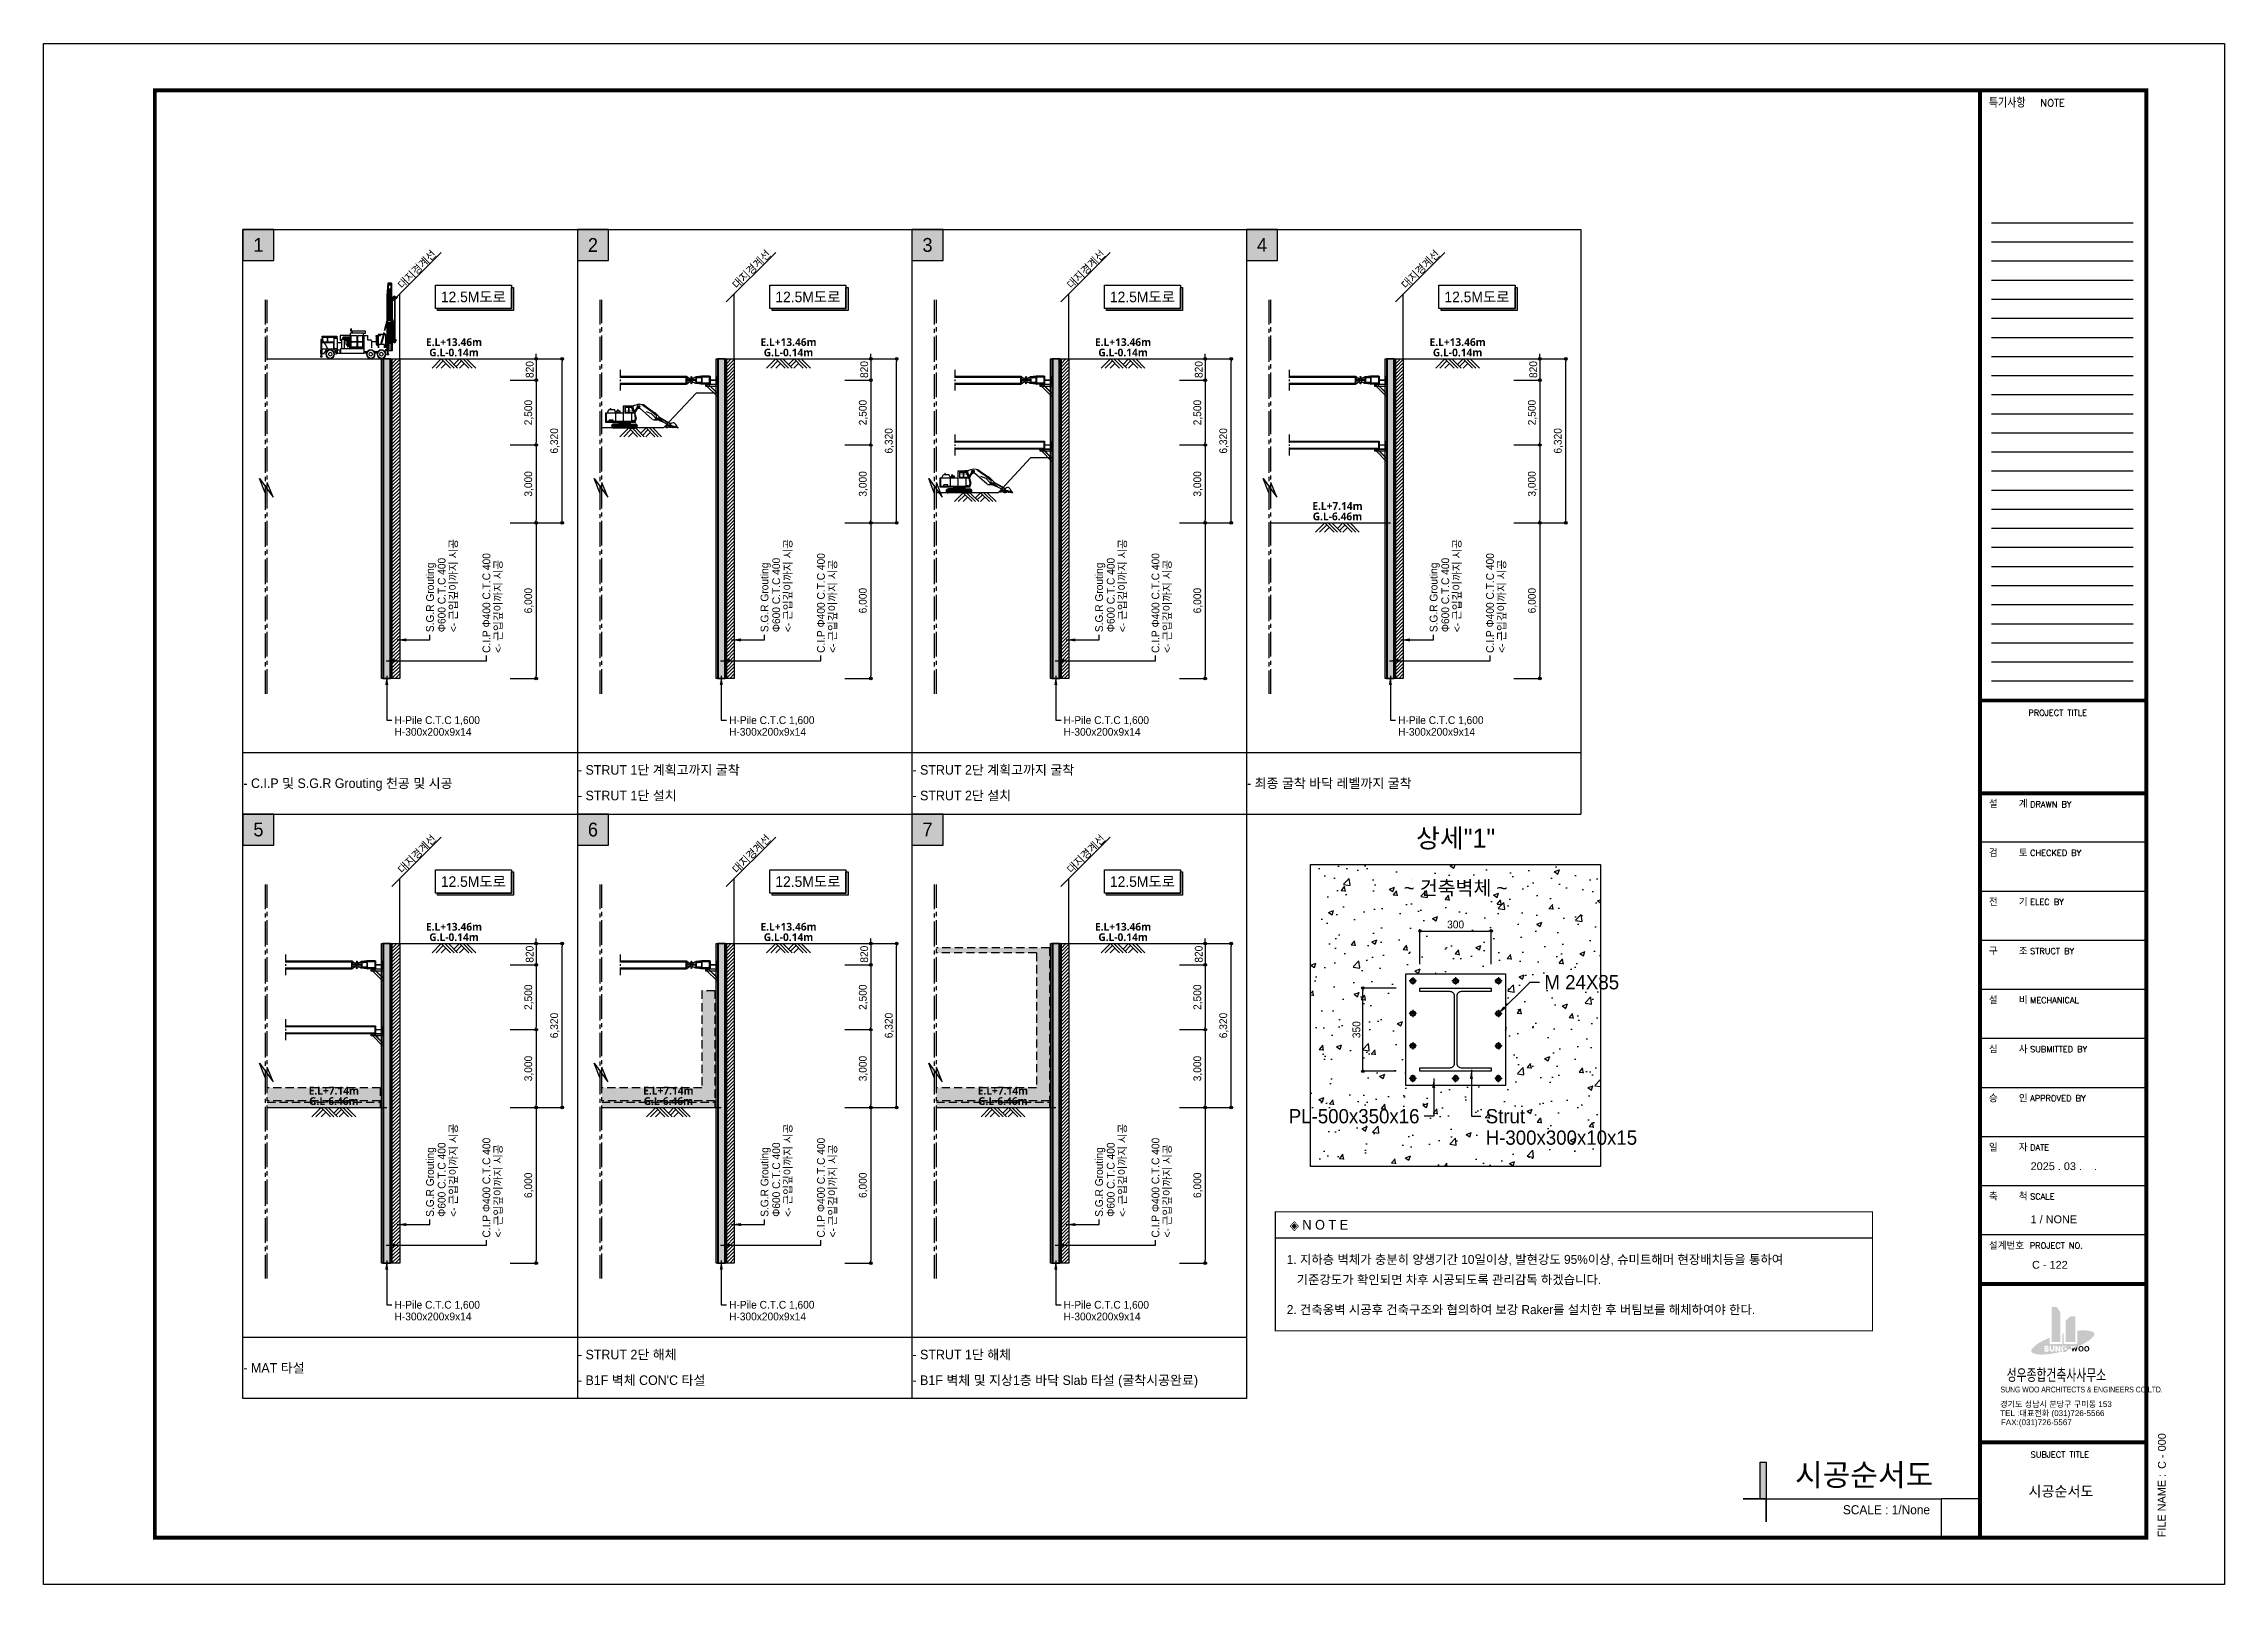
# Model space of a CAD drawing. Header units: millimetres. Extents: x 1073475 to 2890243, y -1340830 to -367733.
# Drawn here: x 2806143 to 2890243, y -427133 to -367733 of the extents above; entities that cross this region are included whole.
import ezdxf
from ezdxf.enums import TextEntityAlignment as Align

# ---------------------------------------------------------------- set-up
doc = ezdxf.new("R2010")
doc.units = ezdxf.units.MM
doc.header["$LTSCALE"] = 50
doc.header["$PDMODE"] = 3
doc.header["$PDSIZE"] = 100
for name, pattern in [('CENTER', [2, 1.25, -0.25, 0.25, -0.25]), ('CENTER2', [28.575, 19.05, -3.175, 3.175, -3.175]), ('HIDDEN', [9.525, 6.35, -3.175]), ('PHANTOM', [63.5, 31.75, -6.35, 6.35, -6.35, 6.35, -6.35])]:
    doc.linetypes.add(name, pattern=pattern)
doc.layers.get('Defpoints').update_dxf_attribs({"color": 151})
for name, color, linetype in [('0-재료표-1', 3, 'Continuous'), ('0-재료표-T', 7, 'Continuous'), ('1', 1, 'Continuous'), ('11', 11, 'Continuous'), ('2', 3, 'Continuous'), ('3', 3, 'Continuous'), ('4', 4, 'Continuous'), ('A-SYM', 7, 'Continuous'), ('ANGLE', 1, 'Continuous'), ('C-BOLT', 1, 'Continuous'), ('C-BOX', 1, 'Continuous'), ('C-DIM', 7, 'Continuous'), ('C-PILE', 3, 'Continuous'), ('CIP', 1, 'Continuous'), ('HAT', 8, 'Continuous'), ('line', 133, 'Continuous'), ('LW-소공', 8, 'Continuous'), ('PILE', 3, 'Continuous'), ('PO', 20, 'Continuous'), ('STRUT', 3, 'Continuous'), ('STRUT-하', 3, 'Continuous'), ('TEX', 3, 'Continuous'), ('TEXT', 3, 'Continuous'), ('TEXT1', 7, 'Continuous'), ('TITLE-1', 3, 'Continuous'), ('WALE-1', 3, 'Continuous'), ('건축', 233, 'HIDDEN'), ('대지경계선', 6, 'PHANTOM'), ('유압JACK', 2, 'Continuous'), ('현황', 9, 'Continuous')]:
    doc.layers.add(name, color=color, linetype=linetype)
doc.layers.add('defpoint', color=193, linetype='Continuous', plot=False)
doc.styles.add('$1$돋움', font='')
doc.styles.add('RXHG', font='arial.ttf')
doc.styles.add('RXHS', font='SIMPLEX.SHX', dxfattribs={"bigfont": 'WHGTXT.SHX'})
doc.styles.add('돋움', font='')
doc.styles.add('맑은고딕', font='malgunbd.ttf')
doc.styles.get('$1$돋움').set_extended_font_data('Dotum')
doc.styles.get('돋움').set_extended_font_data('Dotum')
doc.dimstyles.new('SAM-200', dxfattribs={"dimtxt": 300, "dimasz": 100, "dimexe": 70, "dimexo": 0, "dimgap": 100, "dimtad": 1, "dimdec": 0, "dimzin": 0, "dimdsep": 46, "dimlunit": 6, "dimtxsty": '돋움', "dimblk": 'ORIGIN', "dimcen": 100, "dimclrd": 1, "dimclre": 1, "dimclrt": 7, "dimadec": 0, "dimazin": 0, "dimtfac": 1, "dimtdec": 0, "dimtix": 1, "dimtmove": 2, "dimatfit": 3, "dimfxl": 70, "dimtolj": 1, "dimtzin": 0, "dimlwd": -1, "dimlwe": -1, "dimarcsym": 0})
doc.dimstyles.new('SAM-200-지시선', dxfattribs={"dimscale": 0.1, "dimtxt": 300, "dimasz": 360, "dimexe": 70, "dimexo": 0, "dimgap": 100, "dimtad": 1, "dimdec": 0, "dimzin": 0, "dimdsep": 46, "dimlunit": 6, "dimtxsty": '돋움', "dimcen": 100, "dimclrd": 1, "dimclre": 1, "dimclrt": 256, "dimadec": 0, "dimazin": 0, "dimtfac": 1, "dimtdec": 0, "dimtix": 1, "dimtmove": 2, "dimatfit": 3, "dimfxl": 70, "dimtolj": 1, "dimtzin": 0, "dimlwd": -1, "dimlwe": -1, "dimarcsym": 0})
doc.dimstyles.new('SAM-LE-LE', dxfattribs={"dimscale": 0.1, "dimtxt": 300, "dimasz": 360, "dimexe": 70, "dimexo": 0, "dimgap": 100, "dimtad": 1, "dimdec": 0, "dimzin": 0, "dimdsep": 46, "dimlunit": 6, "dimtxsty": '돋움', "dimblk": 'NONE', "dimcen": 100, "dimclrd": 1, "dimclre": 1, "dimclrt": 256, "dimadec": 0, "dimazin": 0, "dimtfac": 1, "dimtdec": 0, "dimtix": 1, "dimtmove": 2, "dimatfit": 3, "dimfxl": 70, "dimtolj": 1, "dimtzin": 0, "dimlwd": -1, "dimlwe": -1, "dimarcsym": 0})

msp = doc.modelspace()

# ---------------------------------------------------------------- texts
at = {"color": 5, "style": '돋움'}
for s, p in [('1', (2814426, -375493.1, 0)), ('2', (2827327.3, -375493.1, 0)), ('3', (2840228.5, -375493.1, 0)), ('4', (2853129.7, -375493.1, 0)), ('5', (2814426, -398033.1, 0)), ('6', (2827327.3, -398033.1, 0)), ('7', (2840228.5, -398033.1, 0))]:
    msp.add_text(s, height=533.3, dxfattribs=at).set_placement(p, align=Align.MIDDLE)
at = {"layer": '1', "color": 7, "style": '맑은고딕'}
for s, p in [('E.L+13.46m', (2821968.1, -379241.6, 0)), ('E.L+13.46m', (2834869.3, -379241.6, 0)), ('E.L+13.46m', (2847770.6, -379241.6, 0)), ('E.L+13.46m', (2860671.8, -379241.6, 0)), ('G.L-0.14m', (2821968.1, -379641.6, 0)), ('G.L-0.14m', (2834869.3, -379641.6, 0)), ('G.L-0.14m', (2847770.6, -379641.6, 0)), ('G.L-0.14m', (2860671.8, -379641.6, 0)), ('E.L+7.14m', (2856038.3, -385561.6, 0)), ('G.L-6.46m', (2856038.3, -385961.6, 0)), ('E.L+13.46m', (2821968.1, -401781.5, 0)), ('E.L+13.46m', (2834869.3, -401781.5, 0)), ('E.L+13.46m', (2847770.6, -401781.5, 0)), ('G.L-0.14m', (2821968.1, -402181.5, 0)), ('G.L-0.14m', (2834869.3, -402181.5, 0)), ('G.L-0.14m', (2847770.6, -402181.5, 0)), ('E.L+7.14m', (2817334.6, -408101.5, 0)), ('G.L-6.46m', (2817334.6, -408501.5, 0)), ('E.L+7.14m', (2830235.8, -408101.5, 0)), ('G.L-6.46m', (2830235.8, -408501.5, 0)), ('E.L+7.14m', (2843137, -408101.5, 0)), ('G.L-6.46m', (2843137, -408501.5, 0))]:
    msp.add_text(s, height=300, dxfattribs=at).set_placement(p, align=Align.MIDDLE)
at = {"layer": '2', "color": 7, "ltscale": 0.1, "style": '돋움'}
for s, height, p in [('- C.I.P 및 S.G.R Grouting 천공 및 시공', 366.667, (2813846.7, -396246.4, 0)), ('- STRUT 1단 계획고까지 굴착', 366.667, (2826747.9, -395731.8, 0)), ('- STRUT 2단 계획고까지 굴착', 366.667, (2839649.1, -395731.8, 0)), ('- 최종 굴착 바닥 레벨까지 굴착', 366.667, (2852550.4, -396246.4, 0)), ('- STRUT 1단 설치', 366.667, (2826747.9, -396721.2, 0)), ('- STRUT 2단 설치', 366.667, (2839649.1, -396721.2, 0)), ('- MAT 타설', 366.67, (2813846.7, -418786.4, 0)), ('- STRUT 2단 해체', 366.667, (2826747.9, -418271.8, 0)), ('- STRUT 1단 해체', 366.667, (2839649.1, -418271.8, 0)), ("- B1F 벽체 CON'C 타설", 366.667, (2826747.9, -419261.1, 0)), ('- B1F 벽체 및 지상1층 바닥 Slab 타설 (굴착시공완료)', 366.667, (2839649.1, -419261.1, 0))]:
    msp.add_text(s, height=height, dxfattribs=at).set_placement(p, align=Align.MIDDLE_LEFT)
at = {"layer": 'C-BOX', "color": 3, "style": '돋움'}
msp.add_text('상세"1"', height=733.33, dxfattribs=at).set_placement((2860595.8, -398355.3, 0), align=Align.MIDDLE)
at = {"layer": 'C-DIM', "color": 7, "style": '돋움'}
for s, p in [('<- 근입깊이까지 시공', (2821942.9, -390422.2, 0)), ('<- 근입깊이까지 시공', (2834844.2, -390422.2, 0)), ('<- 근입깊이까지 시공', (2847745.4, -390422.2, 0)), ('<- 근입깊이까지 시공', (2860646.6, -390422.2, 0)), ('Φ600 C.T.C 400', (2821492.9, -390422.2, 0)), ('C.I.P Φ400 C.T.C 400', (2823218.5, -391222.2, 0)), ('<- 근입깊이까지 시공', (2823668.5, -391222.2, 0)), ('Φ600 C.T.C 400', (2834394.2, -390422.2, 0)), ('C.I.P Φ400 C.T.C 400', (2836119.7, -391222.2, 0)), ('<- 근입깊이까지 시공', (2836569.7, -391222.2, 0)), ('Φ600 C.T.C 400', (2847295.4, -390422.2, 0)), ('C.I.P Φ400 C.T.C 400', (2849020.9, -391222.2, 0)), ('<- 근입깊이까지 시공', (2849470.9, -391222.2, 0)), ('Φ600 C.T.C 400', (2860196.6, -390422.2, 0)), ('C.I.P Φ400 C.T.C 400', (2861922.2, -391222.2, 0)), ('<- 근입깊이까지 시공', (2862372.2, -391222.2, 0)), ('S.G.R Grouting', (2821042.9, -390422.2, 0)), ('S.G.R Grouting', (2833944.2, -390422.2, 0)), ('S.G.R Grouting', (2846845.4, -390422.2, 0)), ('S.G.R Grouting', (2859746.6, -390422.2, 0)), ('<- 근입깊이까지 시공', (2821942.9, -412962.1, 0)), ('<- 근입깊이까지 시공', (2834844.2, -412962.1, 0)), ('<- 근입깊이까지 시공', (2847745.4, -412962.1, 0)), ('S.G.R Grouting', (2821042.9, -412962.1, 0)), ('Φ600 C.T.C 400', (2821492.9, -412962.1, 0)), ('C.I.P Φ400 C.T.C 400', (2823218.5, -413762.1, 0)), ('<- 근입깊이까지 시공', (2823668.5, -413762.1, 0)), ('S.G.R Grouting', (2833944.2, -412962.1, 0)), ('Φ600 C.T.C 400', (2834394.2, -412962.1, 0)), ('C.I.P Φ400 C.T.C 400', (2836119.7, -413762.1, 0)), ('<- 근입깊이까지 시공', (2836569.7, -413762.1, 0)), ('S.G.R Grouting', (2846845.4, -412962.1, 0)), ('Φ600 C.T.C 400', (2847295.4, -412962.1, 0)), ('C.I.P Φ400 C.T.C 400', (2849020.9, -413762.1, 0)), ('<- 근입깊이까지 시공', (2849470.9, -413762.1, 0))]:
    msp.add_text(s, height=300, rotation=90, dxfattribs=at).set_placement(p, align=Align.MIDDLE_LEFT)
for s, height, p in [('H-Pile C.T.C 1,600', 300, (2819676, -393814.5, 0)), ('H-300x200x9x14', 300, (2819676, -394264.5, 0)), ('H-Pile C.T.C 1,600', 300, (2832577.2, -393814.5, 0)), ('H-300x200x9x14', 300, (2832577.2, -394264.5, 0)), ('H-Pile C.T.C 1,600', 300, (2845478.4, -393814.5, 0)), ('H-300x200x9x14', 300, (2845478.4, -394264.5, 0)), ('H-Pile C.T.C 1,600', 300, (2858379.7, -393814.5, 0)), ('H-300x200x9x14', 300, (2858379.7, -394264.5, 0)), ('M 24X85', 550, (2864020.3, -403918.5, 0)), ('Strut', 550, (2861755.1, -409083.6, 0)), ('H-300x300x10x15', 550, (2861755.1, -409908.6, 0)), ('H-Pile C.T.C 1,600', 300, (2819676, -416354.4, 0)), ('H-Pile C.T.C 1,600', 300, (2832577.2, -416354.4, 0)), ('H-Pile C.T.C 1,600', 300, (2845478.4, -416354.4, 0)), ('H-300x200x9x14', 300, (2819676, -416804.4, 0)), ('H-300x200x9x14', 300, (2832577.2, -416804.4, 0)), ('H-300x200x9x14', 300, (2845478.4, -416804.4, 0))]:
    msp.add_text(s, height=height, dxfattribs=at).set_placement(p, align=Align.MIDDLE_LEFT)
msp.add_text('~ 건축벽체 ~', height=550, dxfattribs=at).set_placement((2860595.8, -400281.5, 0), align=Align.MIDDLE_CENTER)
msp.add_text('PL-500x350x16', height=550, dxfattribs=at).set_placement((2859202, -409083.6, 0), align=Align.MIDDLE_RIGHT)
at = {"layer": 'TITLE-1', "style": '돋움'}
for s, height, p in [('시공순서도', 850, (2879018.1, -422908.8)), ('SCALE : 1/None ', 350, (2879018.1, -424256.3))]:
    msp.add_text(s, height=height, dxfattribs=at).set_placement(p, align=Align.MIDDLE_RIGHT)
at = {"layer": '대지경계선', "color": 1, "style": '돋움'}
for p in [(2820534.1, -376429.2, 0), (2833435.3, -376429.2, 0), (2846336.5, -376429.2, 0), (2859237.7, -376429.2, 0), (2820534.1, -398969.1, 0), (2833435.3, -398969.1, 0), (2846336.5, -398969.1, 0)]:
    msp.add_text('대지경계선', height=300, rotation=45, dxfattribs=at).set_placement(p, align=Align.MIDDLE)

# ---------------------------------------------------------------- blocks, each defined once
blk = doc.blocks.new('dbox')
at = {"layer": 'HAT'}
h = blk.add_hatch(color=11, dxfattribs=at)
h.paths.add_polyline_path([(77433, 9338), (77433, 10691), (77634, 10691), (77772, 10499), (77772, 9338)])
h.paths.add_polyline_path([(78357, 10329), (78357, 9338), (77980, 9338), (77980, 10162), (78156, 10329)])
h = blk.add_hatch(color=11, dxfattribs=at)
edge = h.paths.add_edge_path()
edge.add_line((78389, 9153), (78400, 9195))
edge.add_line((78400, 9195), (78457, 9195))
edge.add_line((78457, 9195), (78452, 9178))
edge.add_ellipse((77492, 11535), major_axis=(0, 2545), ratio=1, start_angle=202.14575, end_angle=210.59706)
edge.add_ellipse((78218, 10308), major_axis=(0, 1119), ratio=1, start_angle=210.59601, end_angle=228.2714)
edge.add_ellipse((78968, 9639), major_axis=(0, 114), ratio=1, start_angle=228.27786, end_angle=285.87038)
edge.add_ellipse((78968, 9639), major_axis=(0, 114), ratio=1, start_angle=-74.13617, end_angle=-16.54365)
edge.add_ellipse((78682, 8675), major_axis=(0, 1119), ratio=1, start_angle=-16.53888, end_angle=1.1365)
edge.add_ellipse((78710, 7250), major_axis=(0, 2545), ratio=1, start_angle=1.13205, end_angle=6.30579)
edge.add_line((78431, 9779), (78431, 9265))
edge.add_line((78431, 9265), (77906, 9265))
edge.add_line((77906, 9265), (77906, 9679))
edge.add_ellipse((79084, 5053), major_axis=(-53, 4773), ratio=1, start_angle=13.63978, end_angle=14.40005)
edge.add_line((77845, 9663), (77845, 9265))
edge.add_line((77845, 9265), (77360, 9265))
edge.add_line((77360, 9265), (77360, 9504))
edge.add_ellipse((79084, 5053), major_axis=(-54, 4773), ratio=1, start_angle=20.5246, end_angle=21.42921)
edge.add_ellipse((78246, 7118), major_axis=(1, 2545), ratio=1, start_angle=22.09966, end_angle=30.61589)
edge.add_ellipse((77521, 8345), major_axis=(0, 1119), ratio=1, start_angle=30.59612, end_angle=48.27151)
edge.add_ellipse((76770, 9014), major_axis=(0, 114), ratio=1, start_angle=48.27498, end_angle=105.86751)
edge.add_ellipse((76770, 9014), major_axis=(0, 114), ratio=1, start_angle=105.85778, end_angle=163.4503)
edge.add_ellipse((77057, 9978), major_axis=(0, 1119), ratio=1, start_angle=163.45499, end_angle=181.13038)
edge.add_ellipse((77028, 11403), major_axis=(0, 2545), ratio=1, start_angle=181.13636, end_angle=189.65259)
edge.add_ellipse((76655, 13600), major_axis=(1, 4773), ratio=1, start_angle=189.65565, end_angle=194.72387)
edge.add_ellipse((77757, 8815), major_axis=(0, 201), ratio=1, start_angle=-33.1522, end_angle=-28.66311)
edge.add_ellipse((77876, 9033), major_axis=(0, 46.8), ratio=1, start_angle=127.97322, end_angle=151.12117, ccw=False)
edge.add_ellipse((-198308, -206946), major_axis=(272663, 220334), ratio=0.9999999, start_angle=-0.91538, end_angle=-0.91145)
edge.add_ellipse((77863, 9053), major_axis=(0, 49), ratio=1, start_angle=104.03629, end_angle=128.0489, ccw=False)
edge.add_ellipse((77668, 9004), major_axis=(0, 153), ratio=1, start_angle=-76.08998, end_angle=-70.28749)
edge.add_ellipse((77873, 9078), major_axis=(0, 65.1), ratio=1, start_angle=89.33612, end_angle=109.77975, ccw=False)
edge.add_ellipse((77638, 9080), major_axis=(0, 170), ratio=1, start_angle=269.39254, end_angle=274.55697)
edge.add_ellipse((77867, 9099), major_axis=(0, 60.4), ratio=1, start_angle=75.19941, end_angle=94.52888, ccw=False)
edge.add_ellipse((77687, 9146), major_axis=(0, 126), ratio=1, start_angle=255.38151, end_angle=261.38389)
edge.add_ellipse((77871, 9118), major_axis=(0, 59.9), ratio=1, start_angle=424.09302, end_angle=441.18441, ccw=False)
edge.add_ellipse((78586, 8771), major_axis=(12, 855), ratio=1, start_angle=423.73232, end_angle=424.89882, ccw=False)
edge.add_ellipse((77873, 9135), major_axis=(-0.1, 54.6), ratio=1, start_angle=405.77633, end_angle=422.85172, ccw=False)
edge.add_ellipse((77243, 9746), major_axis=(21, 823), ratio=1, start_angle=227.3729, end_angle=228.31467)
edge.add_ellipse((77879, 9149), major_axis=(-0.1, 48.7), ratio=1, start_angle=391.37895, end_angle=406.71584, ccw=False)
edge.add_ellipse((80059, 5590), major_axis=(871, 4132), ratio=1, start_angle=403.17743, end_angle=403.38991, ccw=False)
edge.add_ellipse((77890, 9161), major_axis=(0.2, 45), ratio=1, start_angle=377.16985, end_angle=391.5723, ccw=False)
edge.add_ellipse((77923, 9052), major_axis=(0, 159), ratio=1, start_angle=360.49314, end_angle=376.84703, ccw=False)
edge.add_ellipse((77922, 9120), major_axis=(0, 90.2), ratio=1, start_angle=273.76468, end_angle=360.51507, ccw=False)
edge.add_line((78012, 9126), (77963, 9126))
edge.add_ellipse((78018, 9158), major_axis=(0, 63.9), ratio=1, start_angle=102.41382, end_angle=119.80768, ccw=False)
edge.add_ellipse((77951, 9143), major_axis=(-3.78, 3.78), ratio=1, start_angle=237.40671, end_angle=277.46827)
edge.add_ellipse((78051, 9274), major_axis=(-1, 160), ratio=1, start_angle=135.44574, end_angle=142.1938, ccw=False)
edge.add_ellipse((77937, 9157), major_axis=(-2.8, 2.8), ratio=1, start_angle=-89.27979, end_angle=-50.76183)
edge.add_ellipse((77917, 8964), major_axis=(0, 198), ratio=1, start_angle=-5.75604, end_angle=4.1965)
edge.add_ellipse((77905, 9138), major_axis=(0, 23.5), ratio=1, start_angle=4.16397, end_angle=54.24834)
edge.add_ellipse((78033, 9045), major_axis=(0, 182), ratio=1, start_angle=54.34106, end_angle=64.37171)
edge.add_ellipse((77916, 9102), major_axis=(0.1, 51.8), ratio=1, start_angle=64.36733, end_angle=86.88615)
edge.add_ellipse((77997, 9097), major_axis=(0, 133), ratio=1, start_angle=86.82838, end_angle=111.31775)
edge.add_ellipse((77916, 9065), major_axis=(0, 46), ratio=1, start_angle=111.28668, end_angle=179.01186)
edge.add_ellipse((77916, 9070), major_axis=(0, 50.3), ratio=1, start_angle=179.04766, end_angle=257.49529)
edge.add_line((77965, 9059), (77912, 9059))
edge.add_line((77912, 9059), (77912, 9106))
edge.add_line((77912, 9106), (78016, 9106))
edge.add_line((78016, 9106), (78016, 9025))
edge.add_ellipse((76569, 13866), major_axis=(-11, 5052), ratio=1, start_angle=196.51434, end_angle=198.75655)
edge.add_line((78204, 9085), (78172, 9195))
edge.add_line((78172, 9195), (78229, 9195))
edge.add_line((78229, 9195), (78254, 9103))
edge.add_ellipse((76655, 13600), major_axis=(-56, 4773), ratio=1, start_angle=198.905, end_angle=199.07854)
edge.add_line((78267, 9108), (78284, 9195))
edge.add_line((78284, 9195), (78342, 9195))
edge.add_line((78342, 9195), (78354, 9140))
edge.add_ellipse((76655, 13600), major_axis=(-90, 4772), ratio=1, start_angle=199.77228, end_angle=200.219)
h.paths.add_polyline_path([(77775, 9195), (77717, 9195), (77717, 9075), (77642, 9195), (77587, 9195), (77587, 8972), (77643, 8972), (77643, 9098), (77720, 8972), (77775, 8972)], flags=16)
edge = h.paths.add_edge_path(flags=16)
edge.add_line((77487, 9202), (77487, 9053))
edge.add_ellipse((77453, 9053), major_axis=(0, 33.6), ratio=1, start_angle=179.63205, end_angle=270.23961, ccw=False)
edge.add_ellipse((77453, 9053), major_axis=(0, 33.6), ratio=1, start_angle=89.65399, end_angle=180.26156, ccw=False)
edge.add_line((77419, 9053), (77419, 9202))
edge.add_line((77419, 9202), (77365, 9202))
edge.add_line((77365, 9202), (77365, 9047))
edge.add_ellipse((77439, 9049), major_axis=(0, 73.9), ratio=1, start_angle=91.62143, end_angle=151.65612)
edge.add_ellipse((77453, 9080), major_axis=(0, 108), ratio=1, start_angle=153.13176, end_angle=180.07033)
edge.add_ellipse((77453, 9080), major_axis=(0, 108), ratio=1, start_angle=179.97343, end_angle=206.91201)
edge.add_ellipse((77467, 9049), major_axis=(0, 73.7), ratio=1, start_angle=208.41656, end_angle=268.45125)
edge.add_line((77541, 9047), (77541, 9202))
edge.add_line((77541, 9202), (77487, 9202))
edge = h.paths.add_edge_path(flags=16)
edge.add_line((77279, 9104), (77218, 9119))
edge.add_ellipse((77223, 9134), major_axis=(0, 15.5), ratio=1, start_angle=20.86241, end_angle=163.74287, ccw=False)
edge.add_ellipse((77239, 9103), major_axis=(0, 49.9), ratio=1, start_angle=340.66039, end_angle=385.41453, ccw=False)
edge.add_ellipse((77246, 9126), major_axis=(0, 25.8), ratio=1, start_angle=255.14866, end_angle=339.5497, ccw=False)
edge.add_line((77271, 9120), (77326, 9120))
edge.add_ellipse((77250, 9124), major_axis=(0, 75.8), ratio=1, start_angle=266.55555, end_angle=353.45548)
edge.add_ellipse((77237, 9076), major_axis=(0, 126), ratio=1, start_angle=-10.00388, end_angle=18.56131)
edge.add_ellipse((77217, 9130), major_axis=(0, 67.6), ratio=1, start_angle=17.08716, end_angle=163.24438)
edge.add_line((77197, 9066), (77262, 9050))
edge.add_ellipse((77259, 9035), major_axis=(0, 15.9), ratio=1, start_angle=218.24348, end_angle=346.16871, ccw=False)
edge.add_ellipse((77238, 9068), major_axis=(0, 54.8), ratio=1, start_angle=165.503, end_angle=213.59299, ccw=False)
edge.add_ellipse((77228, 9041), major_axis=(0, 26.2), ratio=1, start_angle=74.99155, end_angle=171.41272, ccw=False)
edge.add_line((77203, 9048), (77146, 9048))
edge.add_ellipse((77226, 9045), major_axis=(0, 80.6), ratio=1, start_angle=88.40662, end_angle=171.85525)
edge.add_ellipse((77237, 9061), major_axis=(0, 97.8), ratio=1, start_angle=166.80632, end_angle=184.41011)
edge.add_ellipse((77246, 9060), major_axis=(0, 96.2), ratio=1, start_angle=179.64839, end_angle=218.73001)
edge.add_ellipse((77262, 9040), major_axis=(0, 70.5), ratio=1, start_angle=218.10449, end_angle=286.34765)
edge.add_ellipse((77268, 9040), major_axis=(0, 64.6), ratio=1, start_angle=-72.251, end_angle=-9.24795)
h = blk.add_hatch(color=11, dxfattribs=at)
edge = h.paths.add_edge_path()
edge.add_line((78008, 9023), (77879, 8986))
edge.add_ellipse((77911, 9057), major_axis=(0, 77.8), ratio=1, start_angle=155.03594, end_angle=230.62664)
edge.add_line((77972, 9008), (77982, 8984))
edge.add_line((77982, 8984), (78008, 8984))
edge.add_line((78008, 8984), (78008, 9023))
h = blk.add_hatch(color=11, dxfattribs=at)
h.paths.add_polyline_path([(78443, 9175), (78397, 9156), (78367, 9042), (78347, 9137), (78276, 9111), (78262, 9042), (78247, 9100), (78211, 9088), (78243, 8979), (78282, 8979), (78314, 9120), (78347, 8979), (78386, 8979)])
edge = h.paths.add_edge_path()
edge.add_ellipse((78571, 9096), major_axis=(0, 95.8), ratio=1, start_angle=-76.32675, end_angle=77.65075)
edge.add_ellipse((78604, 9083), major_axis=(0, 131), ratio=1, start_angle=75.19386, end_angle=89.61155)
edge.add_ellipse((78604, 9084), major_axis=(0, 131), ratio=1, start_angle=90.39035, end_angle=104.80803)
edge.add_ellipse((78571, 9072), major_axis=(0, 95.8), ratio=1, start_angle=102.35608, end_angle=256.33358)
edge.add_ellipse((78529, 9083), major_axis=(0, 139), ratio=1, start_angle=255.68401, end_angle=270.10169)
edge.add_ellipse((78529, 9084), major_axis=(0, 139), ratio=1, start_angle=269.89823, end_angle=284.31591)
edge = h.paths.add_edge_path(flags=16)
edge.add_ellipse((78524, 9084), major_axis=(0, 101), ratio=1, start_angle=269.91321, end_angle=296.85725)
edge.add_ellipse((78571, 9108), major_axis=(0, 47.9), ratio=1, start_angle=-63.63485, end_angle=66.48331)
edge.add_ellipse((78612, 9083), major_axis=(0, 96), ratio=1, start_angle=62.50271, end_angle=89.44675)
edge.add_ellipse((78612, 9085), major_axis=(0, 96), ratio=1, start_angle=90.55324, end_angle=117.49729)
edge.add_ellipse((78571, 9059), major_axis=(0, 47.9), ratio=1, start_angle=113.5185, end_angle=243.63665)
edge.add_ellipse((78524, 9083), major_axis=(0, 101), ratio=1, start_angle=243.13124, end_angle=270.07528)
edge = h.paths.add_edge_path()
edge.add_ellipse((78792, 9096), major_axis=(0, 95.8), ratio=1, start_angle=-76.32673, end_angle=77.65076)
edge.add_ellipse((78825, 9083), major_axis=(0, 131), ratio=1, start_angle=75.18482, end_angle=89.6025)
edge.add_ellipse((78825, 9084), major_axis=(0, 131), ratio=1, start_angle=90.372, end_angle=104.78969)
edge.add_ellipse((78792, 9072), major_axis=(0, 95.8), ratio=1, start_angle=102.35607, end_angle=256.33357)
edge.add_ellipse((78750, 9083), major_axis=(0, 139), ratio=1, start_angle=255.65083, end_angle=270.06851)
edge.add_ellipse((78750, 9084), major_axis=(0, 139), ratio=1, start_angle=269.93139, end_angle=284.34907)
edge = h.paths.add_edge_path(flags=16)
edge.add_ellipse((78746, 9084), major_axis=(0, 101), ratio=1, start_angle=269.93501, end_angle=296.87905)
edge.add_ellipse((78792, 9108), major_axis=(0, 47.9), ratio=1, start_angle=-63.6271, end_angle=66.49105)
edge.add_ellipse((78834, 9083), major_axis=(0, 96), ratio=1, start_angle=62.50369, end_angle=89.44773)
edge.add_ellipse((78834, 9085), major_axis=(0, 96), ratio=1, start_angle=90.55228, end_angle=117.49632)
edge.add_ellipse((78792, 9059), major_axis=(0, 47.9), ratio=1, start_angle=113.51075, end_angle=243.62891)
edge.add_ellipse((78746, 9083), major_axis=(0, 101), ratio=1, start_angle=243.13351, end_angle=270.07756)
at = {"layer": '11'}
for p, q in [((4288, 57600), (81088, 57600)), ((4288, 1800), (4288, 57600)), ((81088, 57600), (81088, 1800)), ((81088, 1800), (4288, 1800))]:
    blk.add_line(p, q, dxfattribs=at)
at = {"layer": '11', "const_width": 150}
blk.add_lwpolyline([(81088, 1800), (4288, 1800), (4288, 57600), (81088, 57600)], close=True, dxfattribs=at)
for points in [[(74675, 57600), (74675, 1800)], [(81088, 34076), (74675, 34076)], [(81088, 30501), (74675, 30501)], [(81088, 11577), (74675, 11577)], [(81088, 5480), (74675, 5480)]]:
    blk.add_lwpolyline(points, dxfattribs=at)
at = {"layer": '3'}
for p, q in [((81088, 28609), (74675, 28609)), ((81088, 26717), (74675, 26717)), ((81088, 24824), (74675, 24824)), ((81088, 22932), (74675, 22932)), ((81088, 21039), (74675, 21039)), ((81088, 19147), (74675, 19147)), ((81088, 17255), (74675, 17255)), ((81088, 15362), (74675, 15362)), ((81088, 13470), (74675, 13470))]:
    blk.add_line(p, q, dxfattribs=at)
at = {"layer": '4'}
for p, q in [((80586, 52479), (75119, 52479)), ((80586, 51743), (75119, 51743)), ((80586, 51007), (75119, 51007)), ((80586, 50271), (75119, 50271)), ((80586, 49536), (75119, 49536)), ((80586, 48800), (75119, 48800)), ((80586, 48064), (75119, 48064)), ((80586, 47328), (75119, 47328)), ((80586, 46592), (75119, 46592)), ((80586, 45856), (75119, 45856)), ((80586, 45120), (75119, 45120)), ((80586, 44384), (75119, 44384)), ((80586, 43648), (75119, 43648)), ((80586, 42912), (75119, 42912)), ((80586, 42176), (75119, 42176)), ((80586, 41440), (75119, 41440)), ((80586, 40704), (75119, 40704)), ((80586, 39968), (75119, 39968)), ((80586, 39232), (75119, 39232)), ((80586, 38497), (75119, 38497)), ((80586, 37761), (75119, 37761)), ((80586, 37025), (75119, 37025)), ((80586, 36289), (75119, 36289)), ((80586, 35553), (75119, 35553)), ((80586, 34817), (75119, 34817))]:
    blk.add_line(p, q, dxfattribs=at)
at = {"layer": 'TEXT', "color": 7}
for p, q in [((0, 59400), (84100, 59400)), ((0, 0), (0, 59400)), ((84100, 59400), (84100, 0)), ((84100, 0), (0, 0))]:
    blk.add_line(p, q, dxfattribs=at)
at = {"layer": 'TEX', "color": 7, "linetype": 'Continuous', "style": 'RXHG', "width": 1}
blk.add_text('FILE NAME : ', height=300, rotation=90, dxfattribs=at).set_placement((81831, 1813))
at = {"layer": 'TEX', "color": 6, "linetype": 'Continuous', "style": 'RXHG', "width": 1}
for tag, p in [('일자', (76628, 15972)), ('축척', (76628, 13925)), ('설계번호', (76684, 12170))]:
    blk.add_attdef(tag, p, '', height=300, dxfattribs=at)
at = {"layer": 'TEX', "color": 7, "linetype": 'Continuous', "style": 'RXHG', "width": 1}
blk.add_attdef('파일명', (81840, 4453), '', height=300, rotation=90, dxfattribs=at)
at = {"layer": 'TEX', "linetype": 'Continuous', "style": 'RXHG', "width": 1}
for tag, p in [('도면명-1', (77799, 3389)), ('도면명-2', (77799, 2662))]:
    blk.add_attdef(tag, text='', height=400, dxfattribs=at).set_placement(p, align=Align.CENTER)
at = {"layer": 'TEXT1'}
for s, height, style, width, p in [('특기사항', 334.3, 'RXHS', 1, (75018, 56940)), ('NOTE', 278.6, 'RXHS', 1, (77005, 56974)), ('PROJECT TITLE', 231.29, 'RXHS', 1, (76539, 33488)), ('설    계', 273.3, 'RXHS', 1, (75018, 29943)), ('DRAWN BY', 231.3, 'RXHS', 1, (76609, 29956)), ('검    토', 273.3, 'RXHS', 1, (75018, 28050)), ('CHECKED BY', 231.3, 'RXHS', 1, (76609, 28085)), ('전    기', 273.3, 'RXHS', 1, (75018, 26158)), ('ELEC BY', 231.3, 'RXHS', 1, (76609, 26192)), ('구    조', 273.3, 'RXHS', 1, (75018, 24266)), ('STRUCT BY', 231.3, 'RXHS', 1, (76609, 24300)), ('설    비', 273.3, 'RXHS', 1, (75018, 22373)), ('MECHANICAL', 231.3, 'RXHS', 1, (76609, 22407)), ('심    사', 273.3, 'RXHS', 1, (75018, 20481)), ('SUBMITTED BY', 231.29, 'RXHS', 1, (76609, 20515)), ('승    인', 273.3, 'RXHS', 1, (75018, 18588)), ('APPROVED BY', 231.29, 'RXHS', 1, (76609, 18623)), ('일    자', 273.3, 'RXHS', 1, (75018, 16696)), ('DATE', 231.3, 'RXHS', 1, (76609, 16730)), ('축    척', 273.3, 'RXHS', 1, (75018, 14804)), ('SCALE', 231.3, 'RXHS', 1, (76609, 14838)), ('설계번호', 273.3, 'RXHS', 1, (75018, 12911)), ('PROJECT NO.', 231.29, 'RXHS', 1, (76598, 12945)), ('성우종합건축사사무소', 450, 'RXHG', 0.68, (75702, 7851)), ('SUBJECT TITLE', 231.29, 'RXHS', 1, (76628, 4888))]:
    blk.add_text(s, height=height, dxfattribs=dict(at, style=style, width=width)).set_placement(p)
at = {"layer": 'TEXT1', "color": 4, "style": 'RXHG'}
for s, width, p in [('SUNG WOO ARCHITECTS & ENGINEERS CO.LTD.', 0.68, (75467, 7400)), ('TEL :대표전화 (031)726-5566', 1, (75454, 6489)), ('경기도 성남시 분당구 구미동 153', 1, (75450, 6838)), ('FAX:(031)726-5567', 1, (75481, 6139))]:
    blk.add_text(s, height=222.88, dxfattribs=dict(at, width=width)).set_placement(p)
blk = doc.blocks.new('A$C2B0A0156')
blk.add_hatch(color=253).paths.add_polyline_path([(0, 0), (0, -1800), (1800, -1800), (1800, 0)])
at = {"color": 250}
blk.add_lwpolyline([(0, 0), (0, -1800), (1800, -1800), (1800, 0), (0, 0)], dxfattribs=at)
blk = doc.blocks.new('A$C522F55D9')
at = {"color": 251, "linetype": 'ByBlock'}
for p, q in [((1.267, 2.203), (1.229, 1.673)), ((1.292, 2.17), (1.256, 1.67)), ((1.429, 2.17), (1.265, 2.17)), ((1.429, 2.203), (1.267, 2.203)), ((1.401, 1.913), (1.274, 1.913)), ((1.401, 1.946), (1.276, 1.946)), ((1.299, 2.132), (1.392, 2.132)), ((1.299, 1.946), (1.299, 2.132)), ((1.299, 1.87), (1.299, 1.913)), ((1.392, 1.87), (1.299, 1.87)), ((1.308, 1.673), (1.308, 1.87)), ((1.322, 1.87), (1.322, 1.673)), ((1.357, 1.673), (1.357, 1.87)), ((1.37, 1.87), (1.37, 1.673)), ((1.392, 2.132), (1.392, 1.946)), ((1.392, 1.913), (1.392, 1.87)), ((1.401, 2.17), (1.401, -0.627)), ((1.429, 2.203), (1.429, -0.627)), ((1.229, 1.673), (1.229, -0.585)), ((1.401, 1.673), (1.256, 1.673)), ((1.256, 1.673), (1.256, -0.055)), ((1.401, 1.64), (1.256, 1.64)), ((1.256, 1.597), (1.392, 1.24)), ((1.401, 1.24), (1.256, 1.24)), ((1.401, 1.207), (1.256, 1.207)), ((1.256, 1.164), (1.392, 0.921)), ((1.401, 0.921), (1.256, 0.921)), ((1.266, 1.64), (1.401, 1.283)), ((1.266, 1.207), (1.401, 0.964)), ((1.272, 1.673), (1.272, 1.767)), ((1.285, 1.767), (1.272, 1.767)), ((1.272, 1.617), (1.272, 1.64)), ((1.272, 1.24), (1.272, 1.532)), ((1.272, 1.184), (1.272, 1.207)), ((1.272, 0.921), (1.272, 1.098)), ((1.285, 1.767), (1.285, 1.673)), ((1.285, 1.64), (1.285, 1.558)), ((1.285, 1.473), (1.285, 1.24)), ((1.285, 1.207), (1.285, 1.125)), ((1.285, 1.04), (1.285, 0.921)), ((1.308, 1.459), (1.308, 1.64)), ((1.308, 1.24), (1.308, 1.374)), ((1.308, 0.921), (1.308, 1.284)), ((1.308, 1.026), (1.308, 1.207)), ((1.322, 1.64), (1.322, 1.4)), ((1.322, 1.315), (1.322, 1.24)), ((1.322, 1.225), (1.322, 0.921)), ((1.322, 1.207), (1.322, 0.967)), ((1.357, 1.477), (1.357, 1.64)), ((1.357, 1.24), (1.357, 1.391)), ((1.357, 1.158), (1.357, 1.207)), ((1.357, 0.921), (1.357, 1.073)), ((1.37, 1.64), (1.37, 1.418)), ((1.37, 1.332), (1.37, 1.24)), ((1.37, 1.207), (1.37, 1.099)), ((1.37, 1.014), (1.37, 0.921)), ((1.451, 1.605), (1.429, 1.605)), ((1.657, 1.585), (1.429, 1.585)), ((1.44, 1.585), (1.44, -0.322)), ((1.554, 1.665), (1.451, 1.597)), ((1.451, 1.605), (1.451, -0.322)), ((1.451, 1.597), (1.657, 1.597)), ((1.554, 1.654), (1.468, 1.597)), ((1.619, 1.577), (1.489, 1.577)), ((1.489, 1.577), (1.489, 1.547)), ((1.619, 1.569), (1.489, 1.569)), ((1.619, 1.554), (1.489, 1.554)), ((1.619, 1.547), (1.489, 1.547)), ((1.497, 1.569), (1.51, 1.554)), ((1.5, 1.569), (1.513, 1.554)), ((1.521, 1.569), (1.534, 1.554)), ((1.524, 1.569), (1.537, 1.554)), ((1.543, 1.585), (1.543, 1.577)), ((1.543, 1.569), (1.543, 1.554)), ((1.543, 1.547), (1.543, -0.168)), ((1.546, 1.569), (1.559, 1.554)), ((1.547, 1.597), (1.547, 1.65)), ((1.549, 1.569), (1.562, 1.554)), ((1.554, 1.665), (1.657, 1.597)), ((1.554, 1.654), (1.64, 1.597)), ((1.561, 1.597), (1.561, 1.65)), ((1.565, 1.585), (1.565, 1.577)), ((1.565, 1.569), (1.565, 1.554)), ((1.565, 1.547), (1.565, -0.167)), ((1.571, 1.569), (1.584, 1.554)), ((1.574, 1.569), (1.587, 1.554)), ((1.594, 1.569), (1.607, 1.554)), ((1.597, 1.569), (1.61, 1.554)), ((1.619, 1.577), (1.619, 1.547)), ((1.657, 1.597), (1.657, 1.585)), ((-0.285, 0.019), (-0.717, 0.019)), ((-0.717, 0.019), (-0.717, -0.18)), ((-0.285, -0.545), (-0.285, 0.114)), ((0.257, 0.114), (-0.285, 0.114)), ((-0.246, 0.301), (-0.283, 0.288)), ((-0.283, 0.288), (-0.282, 0.284)), ((-0.245, 0.297), (-0.282, 0.284)), ((-0.281, 0.255), (-0.281, 0.263)), ((-0.281, 0.263), (-0.242, 0.263)), ((-0.242, 0.255), (-0.281, 0.255)), ((-0.249, 0.281), (-0.276, 0.281)), ((-0.276, 0.263), (-0.276, 0.281)), ((-0.276, 0.209), (-0.276, 0.255)), ((-0.272, 0.288), (-0.272, 0.281)), ((-0.271, 0.288), (-0.271, 0.281)), ((-0.027, 0), (-0.257, 0)), ((-0.257, -0.242), (-0.257, 0)), ((-0.249, 0.263), (-0.249, 0.281)), ((-0.249, 0.209), (-0.249, 0.255)), ((-0.246, 0.301), (-0.245, 0.297)), ((-0.242, 0.255), (-0.242, 0.263)), ((-0.201, 0.176), (-0.221, 0.176)), ((-0.201, 0.143), (-0.221, 0.143)), ((0.341, 0.202), (-0.201, 0.202)), ((-0.201, 0.114), (-0.201, 0.202)), ((0.23, 0), (0, 0)), ((0, 0), (0, -0.242)), ((0.23, -0.242), (0.23, 0)), ((0.257, -0.545), (0.257, 0.114)), ((0.257, 0.114), (0.341, 0.114)), ((0.257, 0.019), (0.424, 0.019)), ((0.284, -0.717), (0.284, 0.019)), ((0.341, 0.114), (0.341, 0.202)), ((0.424, 0.019), (0.424, -0.168)), ((0.863, 0.002), (0.765, 0.002)), ((0.765, 0.002), (0.765, -0.023)), ((0.961, 0.002), (0.863, 0.002)), ((0.863, 0.002), (0.863, -0.495)), ((0.865, 0.065), (0.865, 0.019)), ((1.084, 0.065), (0.865, 0.065)), ((0.865, 0.019), (0.961, 0.019)), ((0.961, 0.019), (0.961, 0.002)), ((1.102, 0.13), (0.964, -0.358)), ((1.128, 0.119), (0.992, -0.362)), ((1.128, 0.119), (1.102, 0.13)), ((1.182, 0.065), (1.112, 0.065)), ((1.229, 0.624), (1.115, 0.218)), ((1.229, 0.552), (1.133, 0.21)), ((1.182, -0.495), (1.182, 0.065)), ((1.401, 0.888), (1.256, 0.888)), ((1.401, 0.627), (1.256, 0.627)), ((1.401, 0.541), (1.256, 0.541)), ((1.401, 0.259), (1.256, 0.259)), ((1.401, 0.226), (1.256, 0.226)), ((1.269, 0.259), (1.269, 0.541)), ((1.269, -0.055), (1.269, 0.226)), ((1.272, 0.627), (1.272, 0.888)), ((1.285, 0.888), (1.285, 0.627)), ((1.291, 0.226), (1.29, -0.585)), ((1.291, 0.541), (1.291, 0.259)), ((1.305, 0.259), (1.305, 0.541)), ((1.305, -0.585), (1.305, 0.226)), ((1.308, 0.627), (1.308, 0.888)), ((1.322, 0.888), (1.322, 0.627)), ((1.327, 0.541), (1.327, 0.259)), ((1.327, 0.226), (1.327, -0.322)), ((1.354, 0.259), (1.354, 0.541)), ((1.354, -0.322), (1.354, 0.226)), ((1.357, 0.627), (1.357, 0.888)), ((1.37, 0.888), (1.37, 0.627)), ((1.376, 0.541), (1.376, 0.259)), ((1.376, 0.226), (1.376, -0.322)), ((1.451, 0.74), (1.492, 0.606)), ((1.451, 0.712), (1.484, 0.605)), ((1.484, 0.606), (1.451, 0.505)), ((1.451, 0.505), (1.484, 0.411)), ((1.484, 0.413), (1.451, 0.313)), ((1.451, 0.313), (1.484, 0.218)), ((1.484, 0.228), (1.451, 0.127)), ((1.451, 0.127), (1.484, 0.033)), ((1.484, 0.037), (1.451, -0.064)), ((1.484, 0.605), (1.484, -0.235)), ((1.492, 0.606), (1.492, -0.235)), ((-1.545, -0.847), (-1.545, -0.866)), ((-1.47, -0.847), (-1.545, -0.847)), ((-1.545, -0.866), (-1.47, -0.866)), ((-1.538, -0.583), (-1.538, -0.737)), ((-1.483, -0.583), (-1.538, -0.583)), ((-1.483, -0.737), (-1.538, -0.737)), ((-1.53, -0.145), (-1.53, -0.856)), ((-1.49, -0.145), (-1.53, -0.145)), ((-1.53, -0.856), (-1.49, -0.856)), ((-1.49, -0.856), (-1.49, -0.145)), ((-1.483, -0.555), (-1.483, -0.27)), ((-1.483, -0.27), (-1.381, -0.27)), ((-1.483, -0.555), (-1.483, -0.751)), ((-1.004, -0.555), (-1.483, -0.555)), ((-1.398, -0.751), (-1.483, -0.751)), ((-1.47, -0.866), (-1.47, -0.847)), ((-1.427, -0.27), (-1.469, -0.006)), ((-1.469, -0.006), (-0.862, -0.006)), ((-1.464, -0.031), (-0.862, -0.031)), ((-1.42, -0.259), (-1.454, -0.047)), ((-1.454, -0.047), (-1.26, -0.047)), ((-1.26, -0.259), (-1.42, -0.259)), ((-1.398, -0.751), (-1.264, -0.555)), ((-1.381, -0.27), (-1.262, -0.497)), ((-1.381, -0.27), (-1.004, -0.27)), ((-1.282, -0.676), (-1.347, -0.676)), ((-1.262, -0.497), (-1.262, -0.555)), ((-1.26, -0.047), (-1.26, -0.259)), ((-1.244, -0.047), (-1.244, -0.259)), ((-1.244, -0.047), (-0.98, -0.047)), ((-0.98, -0.259), (-1.244, -0.259)), ((-1.004, -0.27), (-1.004, -0.555)), ((-1.004, -0.27), (-0.966, -0.27)), ((-1.004, -0.555), (-0.966, -0.555)), ((-0.9, -0.676), (-0.985, -0.676)), ((-0.98, -0.047), (-0.98, -0.259)), ((-0.966, -0.555), (-0.966, -0.1)), ((-0.966, -0.1), (-0.849, -0.1)), ((-0.849, -0.534), (-0.966, -0.534)), ((-0.966, -0.555), (-0.878, -0.717)), ((-0.953, -0.534), (-0.953, -0.579)), ((-0.879, -0.066), (-0.94, -0.035)), ((-0.862, -0.603), (-0.94, -0.603)), ((-0.921, -0.1), (-0.921, -0.045)), ((-0.894, -0.1), (-0.894, -0.059)), ((-0.894, -0.688), (-0.894, -0.758)), ((-0.894, -0.758), (-0.884, -0.758)), ((-0.884, -0.758), (-0.884, -0.707)), ((-0.878, -0.717), (-0.884, -0.717)), ((-0.878, -0.717), (0.272, -0.717)), ((-0.862, -0.006), (-0.862, -0.1)), ((-0.862, -0.534), (-0.862, -0.603)), ((-0.849, -0.1), (-0.849, -0.534)), ((-0.849, -0.27), (-0.658, -0.27)), ((-0.727, -0.587), (-0.849, -0.587)), ((-0.849, -0.587), (-0.849, -0.717)), ((-0.727, -0.587), (-0.727, -0.717)), ((-0.717, -0.18), (-0.658, -0.18)), ((0.284, -0.545), (-0.708, -0.545)), ((-0.708, -0.545), (-0.708, -0.717)), ((-0.285, -0.152), (-0.658, -0.152)), ((-0.658, -0.152), (-0.658, -0.545)), ((-0.285, -0.047), (-0.595, -0.047)), ((-0.285, -0.113), (-0.595, -0.113)), ((-0.554, -0.167), (-0.554, -0.545)), ((-0.554, -0.18), (-0.412, -0.18)), ((-0.412, -0.17), (-0.385, -0.17)), ((-0.412, -0.17), (-0.412, -0.45)), ((-0.412, -0.45), (-0.385, -0.45)), ((-0.385, -0.17), (-0.385, -0.45)), ((-0.385, -0.18), (-0.285, -0.18)), ((-0.285, -0.384), (-0.327, -0.384)), ((-0.327, -0.384), (-0.327, -0.545)), ((-0.285, -0.481), (-0.205, -0.512)), ((-0.027, -0.242), (-0.257, -0.242)), ((-0.257, -0.473), (-0.257, -0.262)), ((-0.027, -0.262), (-0.257, -0.262)), ((-0.027, -0.473), (-0.257, -0.473)), ((0.178, -0.512), (-0.205, -0.512)), ((-0.027, 0), (-0.027, -0.242)), ((-0.027, -0.262), (-0.027, -0.473)), ((0.23, -0.242), (0, -0.242)), ((0.23, -0.262), (0, -0.262)), ((0, -0.262), (0, -0.473)), ((0.23, -0.473), (0, -0.473)), ((0.257, -0.481), (0.178, -0.512)), ((0.23, -0.473), (0.23, -0.262)), ((0.411, -0.667), (0.284, -0.667)), ((0.396, -0.717), (0.284, -0.717)), ((0.424, -0.168), (0.547, -0.168)), ((0.582, -0.211), (0.582, -0.495)), ((0.863, -0.241), (0.582, -0.241)), ((0.859, -0.667), (0.7, -0.667)), ((0.844, -0.717), (0.715, -0.717)), ((0.765, -0.023), (0.863, -0.023)), ((0.787, -0.023), (0.787, -0.337)), ((0.793, -0.023), (0.793, -0.334)), ((0.814, -0.023), (0.814, -0.337)), ((0.82, -0.023), (0.82, -0.334)), ((0.822, -0.347), (0.863, -0.347)), ((0.822, -0.38), (0.863, -0.38)), ((0.825, -0.341), (0.863, -0.341)), ((0.825, -0.374), (0.863, -0.374)), ((1.129, -0.358), (0.884, -0.358)), ((0.884, -0.358), (0.884, -0.495)), ((1.129, -0.495), (1.129, -0.358)), ((1.247, -0.585), (1.158, -0.585)), ((1.247, -0.627), (1.17, -0.627)), ((1.307, -0.756), (1.231, -0.756)), ((1.231, -0.756), (1.231, -0.776)), ((1.231, -0.776), (1.307, -0.776)), ((1.287, -0.055), (1.247, -0.055)), ((1.247, -0.055), (1.247, -0.766)), ((1.247, -0.766), (1.287, -0.766)), ((1.287, -0.766), (1.287, -0.055)), ((1.308, -0.585), (1.287, -0.585)), ((1.454, -0.627), (1.287, -0.627)), ((1.307, -0.776), (1.307, -0.756)), ((1.481, -0.322), (1.308, -0.322)), ((1.308, -0.322), (1.308, -0.627)), ((1.454, -0.405), (1.429, -0.405)), ((1.454, -0.455), (1.429, -0.455)), ((1.451, -0.064), (1.484, -0.158)), ((1.484, -0.15), (1.451, -0.251)), ((1.535, -0.235), (1.451, -0.235)), ((1.535, -0.258), (1.451, -0.258)), ((1.454, -0.405), (1.481, -0.322)), ((1.454, -0.405), (1.454, -0.627)), ((1.619, -0.188), (1.489, -0.188)), ((1.489, -0.188), (1.489, -0.207)), ((1.619, -0.207), (1.489, -0.207)), ((1.492, -0.172), (1.492, -0.188)), ((1.51, -0.165), (1.497, -0.165)), ((1.516, -0.188), (1.516, -0.172)), ((1.517, -0.172), (1.517, -0.188)), ((1.536, -0.165), (1.523, -0.165)), ((1.578, -0.269), (1.529, -0.269)), ((1.529, -0.269), (1.529, -0.273)), ((1.529, -0.273), (1.578, -0.273)), ((1.578, -0.277), (1.529, -0.277)), ((1.529, -0.281), (1.529, -0.277)), ((1.578, -0.281), (1.529, -0.281)), ((1.535, -0.207), (1.535, -0.269)), ((1.535, -0.273), (1.535, -0.277)), ((1.541, -0.188), (1.541, -0.172)), ((1.542, -0.172), (1.542, -0.188)), ((1.561, -0.165), (1.548, -0.165)), ((1.566, -0.188), (1.566, -0.172)), ((1.568, -0.172), (1.568, -0.188)), ((1.586, -0.165), (1.573, -0.165)), ((1.573, -0.207), (1.573, -0.269)), ((1.573, -0.273), (1.573, -0.277)), ((1.578, -0.273), (1.578, -0.269)), ((1.578, -0.281), (1.578, -0.277)), ((1.592, -0.188), (1.592, -0.172)), ((1.593, -0.172), (1.593, -0.188)), ((1.612, -0.165), (1.599, -0.165)), ((1.617, -0.188), (1.617, -0.172)), ((1.619, -0.188), (1.619, -0.207))]:
    blk.add_line(p, q, dxfattribs=at)
for centre, major_axis, start_param, end_param in [((-0.221, 0.209), (0, 0.0662), 1.570779, 3.141575), ((-0.221, 0.209), (0, 0.0331), 1.570779, 3.141575), ((-1.134, -0.759), (0, 0.199), 4.712389, 10.995574), ((-1.134, -0.759), (0, 0.182), 4.712389, 10.995574), ((-1.134, -0.759), (0, 0.0827), -1.570796, 4.712389), ((-0.59, -0.08), (0, 0.0338), 0.197301, 2.944256), ((-0.399, -0.292), (0, 0.106), 0.157189, 2.984368), ((-0.399, -0.292), (0, 0.106), 3.298782, 6.125961), ((0.556, -0.759), (0, 0.199), -1.570796, 4.712389), ((0.556, -0.759), (0, 0.182), 4.712389, 10.995574), ((0.556, -0.759), (0, 0.0827), -1.570796, 4.712389), ((0.547, -0.211), (0, 0.0431), 4.712372, 6.283168), ((0.822, -0.337), (0, 0.0431), 1.570779, 3.141575), ((0.825, -0.334), (0, 0.0397), 1.570779, 3.141575), ((0.822, -0.337), (0, 0.00993), 1.570779, 3.141575), ((0.825, -0.334), (0, 0.00662), 1.570779, 3.141575), ((1.003, -0.759), (0, 0.199), -1.570796, 4.712389), ((1.003, -0.759), (0, 0.182), -1.570796, 4.712389), ((1.003, -0.759), (0, 0.0827), 4.712389, 10.995574), ((1.497, -0.172), (0, 0.00662), -0.000017, 1.570779), ((1.51, -0.172), (0, 0.00662), 4.712372, 6.283168), ((1.523, -0.172), (0, 0.00662), -0.000017, 1.570779), ((1.536, -0.172), (0, 0.00662), 4.712372, 6.283168), ((1.548, -0.172), (0, 0.00662), -0.000017, 1.570779), ((1.561, -0.172), (0, 0.00662), 4.712372, 6.283168), ((1.573, -0.172), (0, 0.00662), -0.000017, 1.570779), ((1.586, -0.172), (0, 0.00662), 4.712372, 6.283168), ((1.599, -0.172), (0, 0.00662), -0.000017, 1.570779), ((1.612, -0.172), (0, 0.00662), 4.712372, 6.283168)]:
    blk.add_ellipse(centre, major_axis=major_axis, ratio=0.82, start_param=start_param, end_param=end_param, dxfattribs=at)
blk = doc.blocks.new('A$C757E1D3C')
at = {"layer": 'PO', "linetype": 'Continuous'}
h = blk.add_hatch(color=8, dxfattribs=at)
edge = h.paths.add_edge_path()
edge.add_arc((0.37, 0.16), 0.0651, 285.8026, 434.1974)
edge.add_line((0.39, 0.22), (0.39, 0.24))
edge.add_arc((0.37, 0.15), 0.0944, -129.9462, 80.4629, ccw=False)
edge.add_line((0.31, 0.08), (0.39, 0.08))
edge.add_line((0.39, 0.08), (0.39, 0.1))
h = blk.add_hatch(dxfattribs=at)
h.set_pattern_fill('AR-CONC', color=8, scale=0.021317, style=0)
h.set_pattern_definition([(130, (4.7674, -2.21036), (-0.0770618, -0.006742), [0.008058, -0.0886373]), (185, (4.7674, -2.21036), (0.0149073, 0.0808149), [0.0064464, -0.0709099]), (79.5486, (4.76098, -2.210925), (-0.0621546, 0.0740728), [0.0068482, -0.0753301]), (133.8158, (4.7674, -2.188875), (-0.1146635, -0.0177832), [0.012087, -0.132956]), (83.3644, (4.75784, -2.19036), (-0.1004194, 0.1046584), [0.0102723, -0.112995]), (188.8158, (4.7674, -2.18887), (-0.1004193, 0.1046585), [0.0096695, -0.1063648]), (159, (4.756655, -2.19425), (-0.0641312, -0.043257), [0.008058, -0.0886373]), (214, (4.756655, -2.19425), (-0.0261416, 0.0779095), [0.0064464, -0.0709099]), (108.5486, (4.75131, -2.19785), (-0.0902728, 0.0346524), [0.0068482, -0.0753301]), (142.5, (4.7674, -2.210363), (-0.00130644, 0.03576584), [0, -0.07005034, 0, -0.07198425, 0, -0.07117845]), (172.5, (4.7674, -2.210363), (-0.02826397, 0.04237527), [0, -0.04104176, 0, -0.06843875, 0, -0.0271284]), (212.5, (4.791358, -2.210363), (-0.05735344, -0.00242328), [0, -0.0268598, 0, -0.08380255, 0, -0.11119954]), (222.5, (4.8021, -2.210363), (-0.06265704, 0.0107552), [0, -0.0349177, 0, -0.0556535, 0, -0.0789678])])
h.paths.add_polyline_path([(2.16, 0.02), (3.06, 0.01), (2.46, 0.21), (2.39, 0.22)])
at = {"layer": 'PO', "color": 8}
for p, q in [((-0.41, 1.53), (-0.41, 0.45)), ((0.19, 1.53), (-0.41, 1.53)), ((0.14, 1.46), (-0.3, 1.46)), ((-0.3, 1.46), (-0.3, 1.03)), ((0.13, 1.44), (-0.29, 1.44)), ((-0.29, 1.44), (-0.29, 1.05)), ((-0.06, 1.44), (-0.06, 1.05)), ((-0.04, 1.44), (-0.04, 1.05)), ((0.13, 1.44), (0.28, 1.05)), ((0.14, 1.46), (0.31, 1.03)), ((0.19, 1.53), (0.43, 0.7)), ((0.51, 1.51), (0.39, 1.26)), ((0.55, 1.49), (0.43, 1.24)), ((0.65, 1.54), (0.52, 1.56)), ((0.65, 1.47), (0.53, 1.45)), ((0.79, 1.63), (0.63, 1.66)), ((0.85, 1.6), (1.57, 1.05)), ((0.93, 1.6), (1.58, 1.09)), ((1.6, 0.96), (0.93, 1.6)), ((-1.52, 0.4), (-1.52, 1.06)), ((-1.52, 1.06), (-0.41, 1.06)), ((-0.41, 0.45), (-1.52, 0.45)), ((0.36, 0.4), (-1.52, 0.4)), ((-1.48, 0.45), (-1.48, 1.06)), ((-1.42, 1.06), (-1.32, 1.29)), ((-1.32, 1.29), (-0.97, 1.29)), ((-1.3, 0.45), (-1.3, 0.56)), ((-1.04, 0.56), (-1.3, 0.56)), ((-1.22, 1.36), (-1.23, 1.35)), ((-1.23, 1.35), (-1.21, 1.32)), ((-1.18, 1.32), (-1.22, 1.36)), ((-1.04, 0.45), (-1.04, 0.56)), ((0, 0.28), (-1.02, 0.28)), ((0, 0.26), (-1.02, 0.26)), ((0, 0), (-1.02, 0)), ((0, 0.02), (-0.99, 0.02)), ((-0.87, 1.06), (-0.97, 1.29)), ((0.39, 0.24), (-0.94, 0.24)), ((0.39, 0.2), (-0.93, 0.2)), ((0.39, 0.08), (-0.92, 0.08)), ((-0.38, 0.1), (-0.91, 0.1)), ((-0.87, 0.45), (-0.87, 1.06)), ((-0.61, 1.18), (-0.83, 1.18)), ((-0.83, 1.18), (-0.83, 1.09)), ((-0.83, 1.09), (-0.61, 1.09)), ((-0.71, 1.25), (-0.8, 1.25)), ((-0.8, 1.25), (-0.8, 1.21)), ((-0.8, 1.21), (-0.71, 1.21)), ((-0.79, 1.21), (-0.79, 1.18)), ((-0.78, 1.09), (-0.78, 1.06)), ((-0.77, 1.09), (-0.77, 1.06)), ((-0.76, 1.09), (-0.76, 1.06)), ((-0.75, 1.09), (-0.75, 1.06)), ((-0.74, 1.09), (-0.74, 1.06)), ((-0.73, 1.09), (-0.73, 1.06)), ((-0.72, 1.21), (-0.72, 1.18)), ((-0.72, 1.09), (-0.72, 1.06)), ((-0.71, 1.21), (-0.71, 1.25)), ((-0.71, 1.09), (-0.71, 1.06)), ((-0.7, 1.09), (-0.7, 1.06)), ((-0.7, 0.4), (-0.63, 0.28)), ((-0.69, 1.09), (-0.69, 1.06)), ((-0.68, 1.09), (-0.68, 1.06)), ((-0.68, 0.4), (-0.68, 0.36)), ((-0.67, 1.09), (-0.67, 1.06)), ((-0.66, 1.09), (-0.66, 1.06)), ((-0.66, 0.4), (-0.66, 0.34)), ((-0.65, 0.4), (-0.65, 0.31)), ((-0.63, 0.4), (-0.63, 0.28)), ((-0.61, 1.09), (-0.61, 1.18)), ((-0.61, 0.4), (-0.61, 0.28)), ((-0.59, 0.4), (-0.59, 0.28)), ((-0.57, 0.4), (-0.57, 0.28)), ((-0.55, 0.4), (-0.55, 0.28)), ((-0.53, 0.4), (-0.53, 0.28)), ((-0.51, 0.4), (-0.51, 0.28)), ((-0.5, 0.4), (-0.5, 0.28)), ((-0.48, 0.4), (-0.48, 0.28)), ((-0.46, 0.4), (-0.46, 0.28)), ((-0.44, 0.4), (-0.44, 0.28)), ((-0.42, 0.4), (-0.42, 0.28)), ((0.36, 0.45), (-0.41, 0.45)), ((-0.4, 0.4), (-0.4, 0.28)), ((-0.38, 0.4), (-0.38, 0.28)), ((-0.36, 0.4), (-0.36, 0.28)), ((-0.35, 0.4), (-0.35, 0.28)), ((0.39, 0.1), (-0.35, 0.1)), ((-0.33, 0.4), (-0.33, 0.28)), ((-0.31, 0.4), (-0.31, 0.28)), ((0.31, 1.03), (-0.3, 1.03)), ((0.27, 1.07), (-0.29, 1.07)), ((0.28, 1.05), (-0.29, 1.05)), ((-0.29, 0.4), (-0.29, 0.28)), ((-0.27, 0.4), (-0.27, 0.28)), ((-0.25, 0.4), (-0.25, 0.28)), ((-0.23, 0.4), (-0.23, 0.28)), ((-0.21, 0.4), (-0.21, 0.28)), ((-0.19, 0.4), (-0.19, 0.28)), ((-0.18, 0.4), (-0.18, 0.28)), ((-0.16, 0.4), (-0.16, 0.28)), ((-0.14, 0.4), (-0.14, 0.28)), ((-0.12, 0.4), (-0.12, 0.28)), ((-0.1, 0.4), (-0.1, 0.28)), ((-0.08, 0.4), (-0.08, 0.28)), ((-0.06, 0.4), (-0.06, 0.28)), ((-0.04, 0.4), (-0.04, 0.28)), ((-0.03, 0.4), (-0.03, 0.28)), ((-0.01, 0.4), (-0.01, 0.28)), ((0.07, 0.4), (0, 0.28)), ((0, 0.28), (0.36, 0.28)), ((0, 0.26), (0.37, 0.26)), ((0, 0.02), (0.34, 0.02)), ((0, 0), (0.36, 0)), ((0.02, 0.4), (0.02, 0.31)), ((0.04, 0.4), (0.04, 0.34)), ((0.05, 0.4), (0.05, 0.37)), ((0.14, 0.5), (0.14, 1.03)), ((0.32, 0.5), (0.14, 0.5)), ((0.31, 1.03), (0.36, 0.68)), ((0.39, 0.08), (0.31, 0.08)), ((0.38, 1.22), (0.32, 1.09)), ((0.36, 0.68), (0.32, 0.5)), ((0.41, 1.2), (0.33, 1.03)), ((0.43, 0.7), (0.36, 0.45)), ((0.36, 0.45), (0.36, 0.4)), ((0.42, 1.2), (0.37, 1.22)), ((0.44, 1.24), (0.39, 1.26)), ((0.39, 0.24), (0.39, 0.08)), ((0.39, 0.24), (0.39, 0.22)), ((0.39, 0.1), (0.39, 0.08)), ((1.48, 0.6), (0.66, 1.38)), ((1.06, 1.16), (1.39, 1.02)), ((1.39, 1.02), (1.66, 0.71)), ((1.6, 1.04), (1.6, 0.94)), ((1.6, 0.94), (1.69, 0.94)), ((1.62, 1.08), (1.91, 0.77)), ((1.77, 0.64), (1.64, 0.64)), ((1.64, 0.58), (1.77, 0.58)), ((1.69, 0.94), (1.73, 0.69)), ((1.78, 0.59), (2.13, 0.43)), ((1.8, 0.66), (1.95, 0.51)), ((1.9, 0.62), (1.83, 0.63)), ((2.13, 0.43), (1.9, 0.62)), ((1.91, 0.77), (1.91, 0.74)), ((1.91, 0.76), (2.45, 0.42)), ((1.91, 0.74), (2.44, 0.4)), ((2.13, 0.43), (2.58, 0.18)), ((2.33, 0.14), (2.32, 0.14)), ((2.34, 0.15), (2.33, 0.14)), ((2.35, 0.17), (2.34, 0.17)), ((2.41, 0.19), (2.39, 0.18)), ((2.44, 0.4), (2.46, 0.4)), ((2.45, 0.17), (2.44, 0.17)), ((2.46, 0.41), (2.45, 0.42)), ((2.47, 0.19), (2.45, 0.17)), ((2.46, 0.41), (2.46, 0.4)), ((2.46, 0.4), (2.46, 0.41)), ((2.47, 0.39), (2.46, 0.4)), ((2.46, 0.4), (2.46, 0.4)), ((2.46, 0.4), (2.46, 0.4)), ((2.46, 0.4), (2.48, 0.4)), ((2.47, 0.39), (2.47, 0.38)), ((2.49, 0.38), (2.47, 0.38)), ((2.5, 0.39), (2.48, 0.4)), ((2.49, 0.38), (2.6, 0.29)), ((2.51, 0.14), (2.49, 0.14)), ((2.5, 0.12), (2.49, 0.11)), ((2.5, 0.39), (2.6, 0.31)), ((2.51, 0.12), (2.5, 0.12)), ((2.51, 0.15), (2.51, 0.14)), ((2.6, 0.31), (2.58, 0.17)), ((2.58, 0.17), (2.6, 0.17)), ((2.64, 0.31), (2.6, 0.17)), ((2.64, 0.31), (2.6, 0.31)), ((2.6, 0.25), (2.61, 0.31)), ((2.61, 0.25), (2.6, 0.25)), ((2.62, 0.31), (2.61, 0.25)), ((2.61, 0.17), (3.11, 0.01)), ((2.62, 0.21), (3.07, 0.07)), ((2.66, 0.02), (2.67, 0.03)), ((2.67, 0.01), (2.66, 0.02)), ((2.66, 0.02), (2.66, 0.02)), ((2.67, 0.03), (2.67, 0.01)), ((2.67, 0.03), (2.67, 0.02)), ((2.67, 0.01), (2.67, 0.01)), ((2.67, 0.01), (2.67, 0.01)), ((3.07, 0.07), (3.08, 0.06)), ((3.08, 0.06), (3.11, 0.01))]:
    blk.add_line(p, q, dxfattribs=at)
for points, const_width in [([(0.15, 1.4), (-0.29, 1.4)], 0.00806), ([(-1.04, 0.46), (-1.3, 0.46)], 0.0107), ([(-0.77, 1.25), (-0.77, 1.21)], 0.00752), ([(-0.76, 1.18), (-0.76, 1.09)], 0.0188), ([(-0.74, 1.21), (-0.74, 1.25)], 0.00752), ([(-0.67, 1.09), (-0.67, 1.18)], 0.0188), ([(0.17, 1.33), (-0.29, 1.33)], 0.0107), ([(0.2, 1.26), (-0.29, 1.26)], 0.0107), ([(0.22, 1.2), (-0.29, 1.2)], 0.0107), ([(0.25, 1.13), (-0.29, 1.13)], 0.0107), ([(0.16, 0.52), (0.16, 1.01)], 0.00537), ([(0.29, 1.01), (0.16, 1.01)], 0.00537), ([(0.3, 0.52), (0.16, 0.52)], 0.00537), ([(0.29, 1.01), (0.34, 0.68)], 0.00537), ([(0.34, 0.68), (0.3, 0.52)], 0.00537)]:
    blk.add_lwpolyline(points, dxfattribs=dict(at, const_width=const_width))
for points in [[(0.19, 1.53), (0.08, 1.53), (0.08, 1.56), (0.19, 1.56)], [(-1.16, 1.29), (-1.26, 1.29), (-1.26, 1.32), (-1.16, 1.32)], [(-0.41, 1.09), (-0.38, 1.09), (-0.38, 1.26), (-0.41, 1.26)], [(-0.35, 0.18), (-0.38, 0.18), (-0.38, 0.09), (-0.35, 0.09)]]:
    blk.add_lwpolyline(points, close=True, dxfattribs=at)
for points in [[(-0.37, 0.2), (-0.37, 0.18)], [(-0.37, 0.18), (-0.37, 0.2)], [(-0.36, 0.2), (-0.36, 0.18)], [(-0.35, 0.18), (-0.35, 0.2)]]:
    blk.add_lwpolyline(points, dxfattribs=at)
for centre, radius in [((0.53, 1.51), 0.0243), ((0.53, 1.51), 0.00852), ((0.64, 1.51), 0.00814), ((-1.01, 0.14), 0.0833), ((-1.01, 0.14), 0.00832), ((1.87, 0.69), 0.0474)]:
    blk.add_circle(centre, radius, dxfattribs=at)
for centre, radius, start, end in [((0.69, 0.8), 0.859, 93.9606, 124.7032), ((0.53, 1.5), 0.0527, 98.7165, 225.6535), ((0.64, 1.5), 0.0369, 278.7165, 81.2835), ((-1.01, 0.14), 0.14, 93.5623, 266.4377), ((-0.98, 0.14), 0.14, 144.6637, 226.0878), ((-1.01, 0.14), 0.107, 185.3385, 250.784), ((-0.98, 0.05), 0.209, 100.7693, 122.975), ((-0.99, 0.18), 0.159, 239.4702, 270.7358), ((-1.01, 0.14), 0.104, 247.871, 71.143), ((-0.94, 0.11), 0.13, 90.0141, 122.4701), ((-0.84, 0.11), 0.0828, 201.5809, 338.4191), ((-0.84, 0.11), 0.056, 219.1459, 320.8541), ((-0.69, 0.11), 0.0828, 201.5809, 338.4191), ((-0.69, 0.11), 0.056, 219.1459, 320.8541), ((-0.54, 0.11), 0.0828, 201.5809, 338.4191), ((-0.54, 0.11), 0.056, 219.1459, 320.8541), ((-0.38, 0.11), 0.0828, 201.5809, 338.4191), ((-0.38, 0.11), 0.056, 219.1459, 320.8541), ((-0.23, 0.11), 0.0828, 201.5809, 338.4191), ((-0.23, 0.11), 0.056, 219.1459, 320.8541), ((-0.08, 0.11), 0.0828, 201.5809, 338.4191), ((-0.08, 0.11), 0.056, 219.1459, 320.8541), ((0.08, 0.11), 0.0828, 201.5809, 338.4191), ((0.08, 0.11), 0.056, 219.1459, 320.8541), ((0.23, 0.11), 0.0828, 201.5809, 338.4191), ((0.23, 0.11), 0.056, 219.1459, 320.8541), ((0.37, 0.15), 0.0944, 230.0538, 80.4629), ((0.79, 0.71), 0.686, 124.6647, 133.5486), ((0.33, 0.19), 0.166, 272.9688, 311.8112), ((0.36, 0.14), 0.14, 273.5623, 86.4377), ((0.41, 1.23), 0.0401, 120.1808, 188.033), ((0.33, 0.08), 0.177, 50.3385, 76.8046), ((0.37, 0.16), 0.0651, 285.8026, 74.1974), ((0.4, 1.23), 0.0401, 300.878, 8.7303), ((0.32, 0.14), 0.14, 326.2394, 33.7682), ((0.79, 0.71), 0.686, 100.9902, 118.0336), ((1.68, 1.85), 1.27, 261.393, 268.2276), ((1.67, 0.61), 0.0451, 135.3114, 224.6886), ((1.6, 0.33), 0.381, 59.3271, 82.1791), ((1.73, 0.61), 0.0451, 315.3114, 44.6886), ((1.68, 1.85), 1.27, 274.4098, 274.5671), ((2.43, 0.42), 0.0132, 112.2181, 207.6589), ((2.49, 0.39), 0.0132, 278.9183, 15.5501), ((2.89, -0.04), 0.428, 103.7223, 124.9644), ((2.8, 0.27), 0.107, 45.7314, 97.7138), ((2.77, 0.17), 0.206, 39.2247, 58.6447), ((1.87, -0.5), 1.32, 25.1932, 37.0773)]:
    blk.add_arc(centre, radius, start, end, dxfattribs=at)
at = {"layer": 'PO', "color": 8, "extrusion": (0, 0, -1)}
for centre, major_axis, ratio in [((0.86, 1.62), (-0.0712, 0.0152), 0.26585), ((1.59, 1.07), (-0.0381, 0.0167), 0.54959)]:
    blk.add_ellipse(centre, major_axis=major_axis, ratio=ratio, start_param=3.141593, end_param=9.424778, dxfattribs=at)
blk = doc.blocks.new('A$C62E05D53')
at = {"layer": '1'}
for p, q in [((-273, 0), (-628, -356)), ((84, -356), (-273, 0)), ((221, -356), (-137, 0)), ((357, -356), (0, 0)), ((429, 0), (215, -215)), ((787, -356), (429, 0)), ((923, -356), (566, 0)), ((1060, -356), (703, 0)), ((-195, -78), (-472, -356)), ((-97, -175), (-277, -356)), ((508, -78), (294, -293)), ((605, -175), (425, -356))]:
    blk.add_line(p, q, dxfattribs=at)
blk = doc.blocks.new('_Origin')
at = {"color": 0, "linetype": 'ByBlock', "lineweight": -2}
blk.add_line((0, 0), (-1, 0), dxfattribs=at)
blk.add_circle((0, 0), 0.5, dxfattribs=at)
blk = doc.blocks.new('*D880')
at = {"layer": 'C-DIM', "color": 1, "ltscale": 0.2, "transparency": 16777216}
for p, q in [((2824139, -379887), (2825209, -379887)), ((2825139, -379787), (2825139, -379687)), ((2825139, -379887), (2825139, -380707)), ((2824139, -380707), (2825209, -380707)), ((2825139, -380807), (2825139, -380907))]:
    blk.add_line(p, q, dxfattribs=at)
at = {"layer": 'Defpoints', "color": 0, "ltscale": 0.2, "transparency": 16777216}
for p in [(2824139, -379887), (2824139, -380707), (2825139, -380707)]:
    blk.add_point(p, dxfattribs=at)
at = {"layer": 'C-DIM', "color": 1, "ltscale": 0.2, "transparency": 16777216, "xscale": 100, "yscale": 100, "zscale": 100}
for p, rotation in [((2825139, -379887), 270), ((2825139, -380707), 90)]:
    blk.add_blockref('_Origin', p, dxfattribs=dict(at, rotation=rotation))
at = {"layer": 'C-DIM', "color": 7, "ltscale": 0.2, "transparency": 16777216, "insert": (2824889, -380297), "char_height": 300, "attachment_point": 5, "rotation": 90, "style": '돋움'}
blk.add_mtext('\\A1;820', dxfattribs=at)
blk = doc.blocks.new('*D881')
at = {"layer": 'C-DIM', "color": 1, "ltscale": 0.2, "transparency": 16777216}
for p, q in [((2824139, -380707), (2825209, -380707)), ((2825139, -380807), (2825139, -383107)), ((2824139, -383207), (2825209, -383207))]:
    blk.add_line(p, q, dxfattribs=at)
at = {"layer": 'Defpoints', "color": 0, "ltscale": 0.2, "transparency": 16777216}
for p in [(2824139, -380707), (2824139, -383207), (2825139, -383207)]:
    blk.add_point(p, dxfattribs=at)
at = {"layer": 'C-DIM', "color": 1, "ltscale": 0.2, "transparency": 16777216, "xscale": 100, "yscale": 100, "zscale": 100}
for p, rotation in [((2825139, -380707), 90), ((2825139, -383207), 270)]:
    blk.add_blockref('_Origin', p, dxfattribs=dict(at, rotation=rotation))
at = {"layer": 'C-DIM', "color": 7, "ltscale": 0.2, "transparency": 16777216, "insert": (2824860, -381957), "char_height": 300, "attachment_point": 5, "rotation": 90, "style": '돋움'}
blk.add_mtext('\\A1;2,500', dxfattribs=at)
blk = doc.blocks.new('*D882')
at = {"layer": 'C-DIM', "color": 1, "ltscale": 0.2, "transparency": 16777216}
for p, q in [((2824139, -383207), (2825209, -383207)), ((2825139, -383307), (2825139, -386107)), ((2824139, -386207), (2825209, -386207))]:
    blk.add_line(p, q, dxfattribs=at)
at = {"layer": 'Defpoints', "color": 0, "ltscale": 0.2, "transparency": 16777216}
for p in [(2824139, -383207), (2824139, -386207), (2825139, -386207)]:
    blk.add_point(p, dxfattribs=at)
at = {"layer": 'C-DIM', "color": 1, "ltscale": 0.2, "transparency": 16777216, "xscale": 100, "yscale": 100, "zscale": 100}
for p, rotation in [((2825139, -383207), 90), ((2825139, -386207), 270)]:
    blk.add_blockref('_Origin', p, dxfattribs=dict(at, rotation=rotation))
at = {"layer": 'C-DIM', "color": 7, "ltscale": 0.2, "transparency": 16777216, "insert": (2824860, -384707), "char_height": 300, "attachment_point": 5, "rotation": 90, "style": '돋움'}
blk.add_mtext('\\A1;3,000', dxfattribs=at)
blk = doc.blocks.new('*D883')
at = {"layer": 'C-DIM', "color": 1, "ltscale": 0.2, "transparency": 16777216}
for p, q in [((2824139, -386207), (2825209, -386207)), ((2825139, -386307), (2825139, -392107)), ((2824139, -392207), (2825209, -392207))]:
    blk.add_line(p, q, dxfattribs=at)
at = {"layer": 'Defpoints', "color": 0, "ltscale": 0.2, "transparency": 16777216}
for p in [(2824139, -386207), (2824139, -392207), (2825139, -392207)]:
    blk.add_point(p, dxfattribs=at)
at = {"layer": 'C-DIM', "color": 1, "ltscale": 0.2, "transparency": 16777216, "xscale": 100, "yscale": 100, "zscale": 100}
for p, rotation in [((2825139, -386207), 90), ((2825139, -392207), 270)]:
    blk.add_blockref('_Origin', p, dxfattribs=dict(at, rotation=rotation))
at = {"layer": 'C-DIM', "color": 7, "ltscale": 0.2, "transparency": 16777216, "insert": (2824860, -389207), "char_height": 300, "attachment_point": 5, "rotation": 90, "style": '돋움'}
blk.add_mtext('\\A1;6,000', dxfattribs=at)
blk = doc.blocks.new('*D884')
at = {"layer": 'C-DIM', "color": 1, "ltscale": 0.2, "transparency": 16777216}
for p, q in [((2825139, -379887), (2826209, -379887)), ((2826139, -386107), (2826139, -379987)), ((2825139, -386207), (2826209, -386207))]:
    blk.add_line(p, q, dxfattribs=at)
at = {"layer": 'Defpoints', "color": 0, "ltscale": 0.2, "transparency": 16777216}
for p in [(2825139, -379887), (2826139, -379887), (2825139, -386207)]:
    blk.add_point(p, dxfattribs=at)
at = {"layer": 'C-DIM', "color": 1, "ltscale": 0.2, "transparency": 16777216, "xscale": 100, "yscale": 100, "zscale": 100}
for p, rotation in [((2826139, -379887), 90), ((2826139, -386207), 270)]:
    blk.add_blockref('_Origin', p, dxfattribs=dict(at, rotation=rotation))
at = {"layer": 'C-DIM', "color": 7, "ltscale": 0.2, "transparency": 16777216, "insert": (2825860, -383047), "char_height": 300, "attachment_point": 5, "rotation": 90, "style": '돋움'}
blk.add_mtext('\\A1;6,320', dxfattribs=at)
blk = doc.blocks.new('*D885')
at = {"layer": 'C-DIM', "color": 1, "ltscale": 0.2, "transparency": 16777216}
for p, q in [((2837040, -379887), (2838110, -379887)), ((2838040, -379787), (2838040, -379687)), ((2838040, -379887), (2838040, -380707)), ((2837040, -380707), (2838110, -380707)), ((2838040, -380807), (2838040, -380907))]:
    blk.add_line(p, q, dxfattribs=at)
at = {"layer": 'Defpoints', "color": 0, "ltscale": 0.2, "transparency": 16777216}
for p in [(2837040, -379887), (2837040, -380707), (2838040, -380707)]:
    blk.add_point(p, dxfattribs=at)
at = {"layer": 'C-DIM', "color": 1, "ltscale": 0.2, "transparency": 16777216, "xscale": 100, "yscale": 100, "zscale": 100}
for p, rotation in [((2838040, -379887), 270), ((2838040, -380707), 90)]:
    blk.add_blockref('_Origin', p, dxfattribs=dict(at, rotation=rotation))
at = {"layer": 'C-DIM', "color": 7, "ltscale": 0.2, "transparency": 16777216, "insert": (2837790, -380297), "char_height": 300, "attachment_point": 5, "rotation": 90, "style": '돋움'}
blk.add_mtext('\\A1;820', dxfattribs=at)
blk = doc.blocks.new('*D886')
at = {"layer": 'C-DIM', "color": 1, "ltscale": 0.2, "transparency": 16777216}
for p, q in [((2837040, -380707), (2838110, -380707)), ((2838040, -380807), (2838040, -383107)), ((2837040, -383207), (2838110, -383207))]:
    blk.add_line(p, q, dxfattribs=at)
at = {"layer": 'Defpoints', "color": 0, "ltscale": 0.2, "transparency": 16777216}
for p in [(2837040, -380707), (2837040, -383207), (2838040, -383207)]:
    blk.add_point(p, dxfattribs=at)
at = {"layer": 'C-DIM', "color": 1, "ltscale": 0.2, "transparency": 16777216, "xscale": 100, "yscale": 100, "zscale": 100}
for p, rotation in [((2838040, -380707), 90), ((2838040, -383207), 270)]:
    blk.add_blockref('_Origin', p, dxfattribs=dict(at, rotation=rotation))
at = {"layer": 'C-DIM', "color": 7, "ltscale": 0.2, "transparency": 16777216, "insert": (2837761, -381957), "char_height": 300, "attachment_point": 5, "rotation": 90, "style": '돋움'}
blk.add_mtext('\\A1;2,500', dxfattribs=at)
blk = doc.blocks.new('*D887')
at = {"layer": 'C-DIM', "color": 1, "ltscale": 0.2, "transparency": 16777216}
for p, q in [((2837040, -383207), (2838110, -383207)), ((2838040, -383307), (2838040, -386107)), ((2837040, -386207), (2838110, -386207))]:
    blk.add_line(p, q, dxfattribs=at)
at = {"layer": 'Defpoints', "color": 0, "ltscale": 0.2, "transparency": 16777216}
for p in [(2837040, -383207), (2837040, -386207), (2838040, -386207)]:
    blk.add_point(p, dxfattribs=at)
at = {"layer": 'C-DIM', "color": 1, "ltscale": 0.2, "transparency": 16777216, "xscale": 100, "yscale": 100, "zscale": 100}
for p, rotation in [((2838040, -383207), 90), ((2838040, -386207), 270)]:
    blk.add_blockref('_Origin', p, dxfattribs=dict(at, rotation=rotation))
at = {"layer": 'C-DIM', "color": 7, "ltscale": 0.2, "transparency": 16777216, "insert": (2837761, -384707), "char_height": 300, "attachment_point": 5, "rotation": 90, "style": '돋움'}
blk.add_mtext('\\A1;3,000', dxfattribs=at)
blk = doc.blocks.new('*D888')
at = {"layer": 'C-DIM', "color": 1, "ltscale": 0.2, "transparency": 16777216}
for p, q in [((2837040, -386207), (2838110, -386207)), ((2838040, -386307), (2838040, -392107)), ((2837040, -392207), (2838110, -392207))]:
    blk.add_line(p, q, dxfattribs=at)
at = {"layer": 'Defpoints', "color": 0, "ltscale": 0.2, "transparency": 16777216}
for p in [(2837040, -386207), (2837040, -392207), (2838040, -392207)]:
    blk.add_point(p, dxfattribs=at)
at = {"layer": 'C-DIM', "color": 1, "ltscale": 0.2, "transparency": 16777216, "xscale": 100, "yscale": 100, "zscale": 100}
for p, rotation in [((2838040, -386207), 90), ((2838040, -392207), 270)]:
    blk.add_blockref('_Origin', p, dxfattribs=dict(at, rotation=rotation))
at = {"layer": 'C-DIM', "color": 7, "ltscale": 0.2, "transparency": 16777216, "insert": (2837761, -389207), "char_height": 300, "attachment_point": 5, "rotation": 90, "style": '돋움'}
blk.add_mtext('\\A1;6,000', dxfattribs=at)
blk = doc.blocks.new('*D889')
at = {"layer": 'C-DIM', "color": 1, "ltscale": 0.2, "transparency": 16777216}
for p, q in [((2838040, -379887), (2839110, -379887)), ((2839040, -386107), (2839040, -379987)), ((2838040, -386207), (2839110, -386207))]:
    blk.add_line(p, q, dxfattribs=at)
at = {"layer": 'Defpoints', "color": 0, "ltscale": 0.2, "transparency": 16777216}
for p in [(2838040, -379887), (2839040, -379887), (2838040, -386207)]:
    blk.add_point(p, dxfattribs=at)
at = {"layer": 'C-DIM', "color": 1, "ltscale": 0.2, "transparency": 16777216, "xscale": 100, "yscale": 100, "zscale": 100}
for p, rotation in [((2839040, -379887), 90), ((2839040, -386207), 270)]:
    blk.add_blockref('_Origin', p, dxfattribs=dict(at, rotation=rotation))
at = {"layer": 'C-DIM', "color": 7, "ltscale": 0.2, "transparency": 16777216, "insert": (2838761, -383047), "char_height": 300, "attachment_point": 5, "rotation": 90, "style": '돋움'}
blk.add_mtext('\\A1;6,320', dxfattribs=at)
blk = doc.blocks.new('*D890')
at = {"layer": 'C-DIM', "color": 1, "ltscale": 0.2, "transparency": 16777216}
for p, q in [((2849941, -379887), (2851011, -379887)), ((2850941, -379787), (2850941, -379687)), ((2850941, -379887), (2850941, -380707)), ((2849941, -380707), (2851011, -380707)), ((2850941, -380807), (2850941, -380907))]:
    blk.add_line(p, q, dxfattribs=at)
at = {"layer": 'Defpoints', "color": 0, "ltscale": 0.2, "transparency": 16777216}
for p in [(2849941, -379887), (2849941, -380707), (2850941, -380707)]:
    blk.add_point(p, dxfattribs=at)
at = {"layer": 'C-DIM', "color": 1, "ltscale": 0.2, "transparency": 16777216, "xscale": 100, "yscale": 100, "zscale": 100}
for p, rotation in [((2850941, -379887), 270), ((2850941, -380707), 90)]:
    blk.add_blockref('_Origin', p, dxfattribs=dict(at, rotation=rotation))
at = {"layer": 'C-DIM', "color": 7, "ltscale": 0.2, "transparency": 16777216, "insert": (2850691, -380297), "char_height": 300, "attachment_point": 5, "rotation": 90, "style": '돋움'}
blk.add_mtext('\\A1;820', dxfattribs=at)
blk = doc.blocks.new('*D891')
at = {"layer": 'C-DIM', "color": 1, "ltscale": 0.2, "transparency": 16777216}
for p, q in [((2849941, -380707), (2851011, -380707)), ((2850941, -380807), (2850941, -383107)), ((2849941, -383207), (2851011, -383207))]:
    blk.add_line(p, q, dxfattribs=at)
at = {"layer": 'Defpoints', "color": 0, "ltscale": 0.2, "transparency": 16777216}
for p in [(2849941, -380707), (2849941, -383207), (2850941, -383207)]:
    blk.add_point(p, dxfattribs=at)
at = {"layer": 'C-DIM', "color": 1, "ltscale": 0.2, "transparency": 16777216, "xscale": 100, "yscale": 100, "zscale": 100}
for p, rotation in [((2850941, -380707), 90), ((2850941, -383207), 270)]:
    blk.add_blockref('_Origin', p, dxfattribs=dict(at, rotation=rotation))
at = {"layer": 'C-DIM', "color": 7, "ltscale": 0.2, "transparency": 16777216, "insert": (2850662, -381957), "char_height": 300, "attachment_point": 5, "rotation": 90, "style": '돋움'}
blk.add_mtext('\\A1;2,500', dxfattribs=at)
blk = doc.blocks.new('*D892')
at = {"layer": 'C-DIM', "color": 1, "ltscale": 0.2, "transparency": 16777216}
for p, q in [((2849941, -383207), (2851011, -383207)), ((2850941, -383307), (2850941, -386107)), ((2849941, -386207), (2851011, -386207))]:
    blk.add_line(p, q, dxfattribs=at)
at = {"layer": 'Defpoints', "color": 0, "ltscale": 0.2, "transparency": 16777216}
for p in [(2849941, -383207), (2849941, -386207), (2850941, -386207)]:
    blk.add_point(p, dxfattribs=at)
at = {"layer": 'C-DIM', "color": 1, "ltscale": 0.2, "transparency": 16777216, "xscale": 100, "yscale": 100, "zscale": 100}
for p, rotation in [((2850941, -383207), 90), ((2850941, -386207), 270)]:
    blk.add_blockref('_Origin', p, dxfattribs=dict(at, rotation=rotation))
at = {"layer": 'C-DIM', "color": 7, "ltscale": 0.2, "transparency": 16777216, "insert": (2850662, -384707), "char_height": 300, "attachment_point": 5, "rotation": 90, "style": '돋움'}
blk.add_mtext('\\A1;3,000', dxfattribs=at)
blk = doc.blocks.new('*D893')
at = {"layer": 'C-DIM', "color": 1, "ltscale": 0.2, "transparency": 16777216}
for p, q in [((2849941, -386207), (2851011, -386207)), ((2850941, -386307), (2850941, -392107)), ((2849941, -392207), (2851011, -392207))]:
    blk.add_line(p, q, dxfattribs=at)
at = {"layer": 'Defpoints', "color": 0, "ltscale": 0.2, "transparency": 16777216}
for p in [(2849941, -386207), (2849941, -392207), (2850941, -392207)]:
    blk.add_point(p, dxfattribs=at)
at = {"layer": 'C-DIM', "color": 1, "ltscale": 0.2, "transparency": 16777216, "xscale": 100, "yscale": 100, "zscale": 100}
for p, rotation in [((2850941, -386207), 90), ((2850941, -392207), 270)]:
    blk.add_blockref('_Origin', p, dxfattribs=dict(at, rotation=rotation))
at = {"layer": 'C-DIM', "color": 7, "ltscale": 0.2, "transparency": 16777216, "insert": (2850662, -389207), "char_height": 300, "attachment_point": 5, "rotation": 90, "style": '돋움'}
blk.add_mtext('\\A1;6,000', dxfattribs=at)
blk = doc.blocks.new('*D894')
at = {"layer": 'C-DIM', "color": 1, "ltscale": 0.2, "transparency": 16777216}
for p, q in [((2850941, -379887), (2852011, -379887)), ((2851941, -386107), (2851941, -379987)), ((2850941, -386207), (2852011, -386207))]:
    blk.add_line(p, q, dxfattribs=at)
at = {"layer": 'Defpoints', "color": 0, "ltscale": 0.2, "transparency": 16777216}
for p in [(2850941, -379887), (2851941, -379887), (2850941, -386207)]:
    blk.add_point(p, dxfattribs=at)
at = {"layer": 'C-DIM', "color": 1, "ltscale": 0.2, "transparency": 16777216, "xscale": 100, "yscale": 100, "zscale": 100}
for p, rotation in [((2851941, -379887), 90), ((2851941, -386207), 270)]:
    blk.add_blockref('_Origin', p, dxfattribs=dict(at, rotation=rotation))
at = {"layer": 'C-DIM', "color": 7, "ltscale": 0.2, "transparency": 16777216, "insert": (2851662, -383047), "char_height": 300, "attachment_point": 5, "rotation": 90, "style": '돋움'}
blk.add_mtext('\\A1;6,320', dxfattribs=at)
blk = doc.blocks.new('*D895')
at = {"layer": 'C-DIM', "color": 1, "ltscale": 0.2, "transparency": 16777216}
for p, q in [((2862842, -379887), (2863912, -379887)), ((2863842, -379787), (2863842, -379687)), ((2863842, -379887), (2863842, -380707)), ((2862842, -380707), (2863912, -380707)), ((2863842, -380807), (2863842, -380907))]:
    blk.add_line(p, q, dxfattribs=at)
at = {"layer": 'Defpoints', "color": 0, "ltscale": 0.2, "transparency": 16777216}
for p in [(2862842, -379887), (2862842, -380707), (2863842, -380707)]:
    blk.add_point(p, dxfattribs=at)
at = {"layer": 'C-DIM', "color": 1, "ltscale": 0.2, "transparency": 16777216, "xscale": 100, "yscale": 100, "zscale": 100}
for p, rotation in [((2863842, -379887), 270), ((2863842, -380707), 90)]:
    blk.add_blockref('_Origin', p, dxfattribs=dict(at, rotation=rotation))
at = {"layer": 'C-DIM', "color": 7, "ltscale": 0.2, "transparency": 16777216, "insert": (2863592, -380297), "char_height": 300, "attachment_point": 5, "rotation": 90, "style": '돋움'}
blk.add_mtext('\\A1;820', dxfattribs=at)
blk = doc.blocks.new('*D896')
at = {"layer": 'C-DIM', "color": 1, "ltscale": 0.2, "transparency": 16777216}
for p, q in [((2862842, -380707), (2863912, -380707)), ((2863842, -380807), (2863842, -383107)), ((2862842, -383207), (2863912, -383207))]:
    blk.add_line(p, q, dxfattribs=at)
at = {"layer": 'Defpoints', "color": 0, "ltscale": 0.2, "transparency": 16777216}
for p in [(2862842, -380707), (2862842, -383207), (2863842, -383207)]:
    blk.add_point(p, dxfattribs=at)
at = {"layer": 'C-DIM', "color": 1, "ltscale": 0.2, "transparency": 16777216, "xscale": 100, "yscale": 100, "zscale": 100}
for p, rotation in [((2863842, -380707), 90), ((2863842, -383207), 270)]:
    blk.add_blockref('_Origin', p, dxfattribs=dict(at, rotation=rotation))
at = {"layer": 'C-DIM', "color": 7, "ltscale": 0.2, "transparency": 16777216, "insert": (2863563, -381957), "char_height": 300, "attachment_point": 5, "rotation": 90, "style": '돋움'}
blk.add_mtext('\\A1;2,500', dxfattribs=at)
blk = doc.blocks.new('*D897')
at = {"layer": 'C-DIM', "color": 1, "ltscale": 0.2, "transparency": 16777216}
for p, q in [((2862842, -383207), (2863912, -383207)), ((2863842, -383307), (2863842, -386107)), ((2862842, -386207), (2863912, -386207))]:
    blk.add_line(p, q, dxfattribs=at)
at = {"layer": 'Defpoints', "color": 0, "ltscale": 0.2, "transparency": 16777216}
for p in [(2862842, -383207), (2862842, -386207), (2863842, -386207)]:
    blk.add_point(p, dxfattribs=at)
at = {"layer": 'C-DIM', "color": 1, "ltscale": 0.2, "transparency": 16777216, "xscale": 100, "yscale": 100, "zscale": 100}
for p, rotation in [((2863842, -383207), 90), ((2863842, -386207), 270)]:
    blk.add_blockref('_Origin', p, dxfattribs=dict(at, rotation=rotation))
at = {"layer": 'C-DIM', "color": 7, "ltscale": 0.2, "transparency": 16777216, "insert": (2863563, -384707), "char_height": 300, "attachment_point": 5, "rotation": 90, "style": '돋움'}
blk.add_mtext('\\A1;3,000', dxfattribs=at)
blk = doc.blocks.new('*D898')
at = {"layer": 'C-DIM', "color": 1, "ltscale": 0.2, "transparency": 16777216}
for p, q in [((2862842, -386207), (2863912, -386207)), ((2863842, -386307), (2863842, -392107)), ((2862842, -392207), (2863912, -392207))]:
    blk.add_line(p, q, dxfattribs=at)
at = {"layer": 'Defpoints', "color": 0, "ltscale": 0.2, "transparency": 16777216}
for p in [(2862842, -386207), (2862842, -392207), (2863842, -392207)]:
    blk.add_point(p, dxfattribs=at)
at = {"layer": 'C-DIM', "color": 1, "ltscale": 0.2, "transparency": 16777216, "xscale": 100, "yscale": 100, "zscale": 100}
for p, rotation in [((2863842, -386207), 90), ((2863842, -392207), 270)]:
    blk.add_blockref('_Origin', p, dxfattribs=dict(at, rotation=rotation))
at = {"layer": 'C-DIM', "color": 7, "ltscale": 0.2, "transparency": 16777216, "insert": (2863563, -389207), "char_height": 300, "attachment_point": 5, "rotation": 90, "style": '돋움'}
blk.add_mtext('\\A1;6,000', dxfattribs=at)
blk = doc.blocks.new('*D899')
at = {"layer": 'C-DIM', "color": 1, "ltscale": 0.2, "transparency": 16777216}
for p, q in [((2863842, -379887), (2864912, -379887)), ((2864842, -386107), (2864842, -379987)), ((2863842, -386207), (2864912, -386207))]:
    blk.add_line(p, q, dxfattribs=at)
at = {"layer": 'Defpoints', "color": 0, "ltscale": 0.2, "transparency": 16777216}
for p in [(2863842, -379887), (2864842, -379887), (2863842, -386207)]:
    blk.add_point(p, dxfattribs=at)
at = {"layer": 'C-DIM', "color": 1, "ltscale": 0.2, "transparency": 16777216, "xscale": 100, "yscale": 100, "zscale": 100}
for p, rotation in [((2864842, -379887), 90), ((2864842, -386207), 270)]:
    blk.add_blockref('_Origin', p, dxfattribs=dict(at, rotation=rotation))
at = {"layer": 'C-DIM', "color": 7, "ltscale": 0.2, "transparency": 16777216, "insert": (2864563, -383047), "char_height": 300, "attachment_point": 5, "rotation": 90, "style": '돋움'}
blk.add_mtext('\\A1;6,320', dxfattribs=at)
blk = doc.blocks.new('A$C52A661DD')
at = {"layer": 'ANGLE'}
for p, q in [((-450, -10), (0, -10)), ((-361, -7), (0, -368))]:
    blk.add_line(p, q, dxfattribs=at)
for points in [[(-450, 0), (0, 0), (0, -90), (-450, -90)], [(-354, 0), (0, -354), (0, -481), (-417, -64)]]:
    blk.add_lwpolyline(points, close=True, dxfattribs=at)
blk = doc.blocks.new('A$C26452653')
at = {"layer": '유압JACK'}
for p, q in [((0, 600), (0, 587)), ((0, 600), (300, 600)), ((300, 600), (0, 600)), ((0, 13), (26, 234)), ((0, 13), (0, 0)), ((0, 0), (300, 0)), ((5, 582), (62, 582)), ((5, 582), (150, 582)), ((5, 582), (125, 582)), ((5, 18), (25, 18)), ((9, 582), (82, 471)), ((17, 413), (64, 417)), ((17, 393), (64, 389)), ((40, 33), (40, 244)), ((77, 363), (54, 296)), ((56, 21), (56, 199)), ((56, 168), (60, 168)), ((56, 153), (60, 153)), ((56, 63), (60, 63)), ((56, 48), (60, 48)), ((70, 311), (57, 299)), ((59, 18), (241, 18)), ((60, 168), (60, 153)), ((60, 48), (60, 63)), ((83, 450), (77, 568)), ((77, 434), (77, 432)), ((77, 432), (77, 372)), ((77, 374), (77, 372)), ((77, 373), (77, 372)), ((133, 368), (77, 368)), ((77, 368), (77, 327)), ((150, 438), (81, 438)), ((150, 368), (81, 368)), ((150, 444), (89, 444)), ((92, 226), (92, 221)), ((92, 226), (207, 226)), ((92, 221), (207, 221)), ((95, 444), (95, 438)), ((95, 444), (205, 444)), ((95, 438), (205, 438)), ((98, 444), (98, 438)), ((98, 234), (98, 226)), ((98, 226), (197, 226)), ((101, 235), (101, 226)), ((102, 226), (102, 221)), ((103, 226), (103, 221)), ((103, 221), (195, 221)), ((103, 218), (103, 213)), ((103, 218), (195, 218)), ((103, 213), (197, 213)), ((105, 221), (105, 218)), ((133, 368), (222, 368)), ((295, 582), (139, 582)), ((142, 479), (140, 567)), ((141, 247), (141, 360)), ((141, 341), (159, 341)), ((141, 259), (159, 259)), ((150, 444), (211, 444)), ((150, 438), (218, 438)), ((150, 368), (218, 368)), ((158, 479), (160, 567)), ((159, 247), (159, 360)), ((295, 582), (175, 582)), ((195, 221), (197, 221)), ((195, 221), (195, 218)), ((195, 218), (197, 218)), ((197, 226), (197, 221)), ((197, 226), (197, 221)), ((197, 226), (197, 221)), ((197, 226), (202, 226)), ((197, 218), (197, 213)), ((199, 235), (199, 226)), ((202, 444), (202, 438)), ((202, 234), (202, 226)), ((205, 444), (205, 438)), ((207, 226), (207, 221)), ((217, 450), (223, 568)), ((291, 582), (218, 471)), ((222, 434), (222, 432)), ((222, 432), (222, 372)), ((222, 374), (222, 372)), ((222, 373), (222, 372)), ((222, 368), (222, 327)), ((222, 363), (246, 296)), ((230, 311), (243, 299)), ((282, 413), (236, 417)), ((282, 393), (236, 389)), ((295, 582), (238, 582)), ((240, 168), (240, 153)), ((244, 168), (240, 168)), ((244, 153), (240, 153)), ((244, 63), (240, 63)), ((240, 48), (240, 63)), ((244, 48), (240, 48)), ((244, 21), (244, 199)), ((260, 33), (260, 244)), ((300, 13), (274, 234)), ((295, 18), (275, 18)), ((300, 600), (300, 587)), ((300, 13), (300, 0))]:
    blk.add_line(p, q, dxfattribs=at)
for centre, radius, start, end in [((5, 587), 5, 180, 270), ((5, 13), 5, 90, 180), ((17, 403), 10, 90, 270), ((25, 33), 15, 270, 0), ((135, 221), 110, 135, 172.99693), ((150, 236), 110, 135.36023, 180), ((81, 199), 25, 119.7623, 180), ((59, 21), 3, 180, 270), ((62, 567), 15, 3, 90), ((62, 432), 15, 274.76364, 0), ((62, 374), 15, 0, 85.23636), ((150, 79), 164, 90, 119.7623), ((57, 327), 20, 315.36023, 0), ((81, 434), 4, 90, 180), ((81, 372), 4, 180, 270), ((89, 450), 6, 183, 270), ((125, 567), 15, 1.2674, 90), ((132, 479), 10, 270, 1.2674), ((133, 360), 7.5, 0, 90), ((150, 403), 15, 90, 270), ((136, 247), 5, 274.75184, 0), ((150, 403), 10, 90, 270), ((150, 403), 15, 270, 90), ((150, 403), 10, 270, 90), ((150, 79), 164, 60.2377, 90), ((168, 479), 10, 178.7326, 270), ((166, 360), 7.5, 90, 180), ((164, 247), 5, 180, 265.24816), ((175, 567), 15, 90, 178.7326), ((211, 450), 6, 270, 357), ((218, 434), 4, 0, 90), ((218, 372), 4, 270, 0), ((237, 432), 15, 180, 265.23636), ((238, 567), 15, 90, 177), ((237, 374), 15, 94.76364, 180), ((242, 327), 20, 180, 224.63977), ((150, 236), 110, 0, 44.63977), ((219, 199), 25, 0, 60.2377), ((241, 21), 3, 270, 0), ((165, 221), 110, 7.00307, 45), ((275, 33), 15, 180, 270), ((282, 403), 10, 270, 90), ((295, 587), 5, 270, 0), ((295, 13), 5, 0, 90)]:
    blk.add_arc(centre, radius, start, end, dxfattribs=at)
blk = doc.blocks.new('*D900')
at = {"layer": 'C-DIM', "color": 1, "ltscale": 0.2, "transparency": 16777216}
for p, q in [((2824139, -402427), (2825209, -402427)), ((2825139, -402327), (2825139, -402227)), ((2825139, -402427), (2825139, -403247)), ((2824139, -403247), (2825209, -403247)), ((2825139, -403347), (2825139, -403447))]:
    blk.add_line(p, q, dxfattribs=at)
at = {"layer": 'Defpoints', "color": 0, "ltscale": 0.2, "transparency": 16777216}
for p in [(2824139, -402427), (2824139, -403247), (2825139, -403247)]:
    blk.add_point(p, dxfattribs=at)
at = {"layer": 'C-DIM', "color": 1, "ltscale": 0.2, "transparency": 16777216, "xscale": 100, "yscale": 100, "zscale": 100}
for p, rotation in [((2825139, -402427), 270), ((2825139, -403247), 90)]:
    blk.add_blockref('_Origin', p, dxfattribs=dict(at, rotation=rotation))
at = {"layer": 'C-DIM', "color": 7, "ltscale": 0.2, "transparency": 16777216, "insert": (2824889, -402837), "char_height": 300, "attachment_point": 5, "rotation": 90, "style": '돋움'}
blk.add_mtext('\\A1;820', dxfattribs=at)
blk = doc.blocks.new('*D901')
at = {"layer": 'C-DIM', "color": 1, "ltscale": 0.2, "transparency": 16777216}
for p, q in [((2824139, -403247), (2825209, -403247)), ((2825139, -403347), (2825139, -405647)), ((2824139, -405747), (2825209, -405747))]:
    blk.add_line(p, q, dxfattribs=at)
at = {"layer": 'Defpoints', "color": 0, "ltscale": 0.2, "transparency": 16777216}
for p in [(2824139, -403247), (2824139, -405747), (2825139, -405747)]:
    blk.add_point(p, dxfattribs=at)
at = {"layer": 'C-DIM', "color": 1, "ltscale": 0.2, "transparency": 16777216, "xscale": 100, "yscale": 100, "zscale": 100}
for p, rotation in [((2825139, -403247), 90), ((2825139, -405747), 270)]:
    blk.add_blockref('_Origin', p, dxfattribs=dict(at, rotation=rotation))
at = {"layer": 'C-DIM', "color": 7, "ltscale": 0.2, "transparency": 16777216, "insert": (2824860, -404497), "char_height": 300, "attachment_point": 5, "rotation": 90, "style": '돋움'}
blk.add_mtext('\\A1;2,500', dxfattribs=at)
blk = doc.blocks.new('*D902')
at = {"layer": 'C-DIM', "color": 1, "ltscale": 0.2, "transparency": 16777216}
for p, q in [((2824139, -405747), (2825209, -405747)), ((2825139, -405847), (2825139, -408647)), ((2824139, -408747), (2825209, -408747))]:
    blk.add_line(p, q, dxfattribs=at)
at = {"layer": 'Defpoints', "color": 0, "ltscale": 0.2, "transparency": 16777216}
for p in [(2824139, -405747), (2824139, -408747), (2825139, -408747)]:
    blk.add_point(p, dxfattribs=at)
at = {"layer": 'C-DIM', "color": 1, "ltscale": 0.2, "transparency": 16777216, "xscale": 100, "yscale": 100, "zscale": 100}
for p, rotation in [((2825139, -405747), 90), ((2825139, -408747), 270)]:
    blk.add_blockref('_Origin', p, dxfattribs=dict(at, rotation=rotation))
at = {"layer": 'C-DIM', "color": 7, "ltscale": 0.2, "transparency": 16777216, "insert": (2824860, -407247), "char_height": 300, "attachment_point": 5, "rotation": 90, "style": '돋움'}
blk.add_mtext('\\A1;3,000', dxfattribs=at)
blk = doc.blocks.new('*D903')
at = {"layer": 'C-DIM', "color": 1, "ltscale": 0.2, "transparency": 16777216}
for p, q in [((2824139, -408747), (2825209, -408747)), ((2825139, -408847), (2825139, -414647)), ((2824139, -414747), (2825209, -414747))]:
    blk.add_line(p, q, dxfattribs=at)
at = {"layer": 'Defpoints', "color": 0, "ltscale": 0.2, "transparency": 16777216}
for p in [(2824139, -408747), (2824139, -414747), (2825139, -414747)]:
    blk.add_point(p, dxfattribs=at)
at = {"layer": 'C-DIM', "color": 1, "ltscale": 0.2, "transparency": 16777216, "xscale": 100, "yscale": 100, "zscale": 100}
for p, rotation in [((2825139, -408747), 90), ((2825139, -414747), 270)]:
    blk.add_blockref('_Origin', p, dxfattribs=dict(at, rotation=rotation))
at = {"layer": 'C-DIM', "color": 7, "ltscale": 0.2, "transparency": 16777216, "insert": (2824860, -411747), "char_height": 300, "attachment_point": 5, "rotation": 90, "style": '돋움'}
blk.add_mtext('\\A1;6,000', dxfattribs=at)
blk = doc.blocks.new('*D904')
at = {"layer": 'C-DIM', "color": 1, "ltscale": 0.2, "transparency": 16777216}
for p, q in [((2825139, -402427), (2826209, -402427)), ((2826139, -408647), (2826139, -402527)), ((2825139, -408747), (2826209, -408747))]:
    blk.add_line(p, q, dxfattribs=at)
at = {"layer": 'Defpoints', "color": 0, "ltscale": 0.2, "transparency": 16777216}
for p in [(2825139, -402427), (2826139, -402427), (2825139, -408747)]:
    blk.add_point(p, dxfattribs=at)
at = {"layer": 'C-DIM', "color": 1, "ltscale": 0.2, "transparency": 16777216, "xscale": 100, "yscale": 100, "zscale": 100}
for p, rotation in [((2826139, -402427), 90), ((2826139, -408747), 270)]:
    blk.add_blockref('_Origin', p, dxfattribs=dict(at, rotation=rotation))
at = {"layer": 'C-DIM', "color": 7, "ltscale": 0.2, "transparency": 16777216, "insert": (2825860, -405587), "char_height": 300, "attachment_point": 5, "rotation": 90, "style": '돋움'}
blk.add_mtext('\\A1;6,320', dxfattribs=at)
blk = doc.blocks.new('*D905')
at = {"layer": 'C-DIM', "color": 1, "ltscale": 0.2, "transparency": 16777216}
for p, q in [((2837040, -402427), (2838110, -402427)), ((2838040, -402327), (2838040, -402227)), ((2838040, -402427), (2838040, -403247)), ((2837040, -403247), (2838110, -403247)), ((2838040, -403347), (2838040, -403447))]:
    blk.add_line(p, q, dxfattribs=at)
at = {"layer": 'Defpoints', "color": 0, "ltscale": 0.2, "transparency": 16777216}
for p in [(2837040, -402427), (2837040, -403247), (2838040, -403247)]:
    blk.add_point(p, dxfattribs=at)
at = {"layer": 'C-DIM', "color": 1, "ltscale": 0.2, "transparency": 16777216, "xscale": 100, "yscale": 100, "zscale": 100}
for p, rotation in [((2838040, -402427), 270), ((2838040, -403247), 90)]:
    blk.add_blockref('_Origin', p, dxfattribs=dict(at, rotation=rotation))
at = {"layer": 'C-DIM', "color": 7, "ltscale": 0.2, "transparency": 16777216, "insert": (2837790, -402837), "char_height": 300, "attachment_point": 5, "rotation": 90, "style": '돋움'}
blk.add_mtext('\\A1;820', dxfattribs=at)
blk = doc.blocks.new('*D906')
at = {"layer": 'C-DIM', "color": 1, "ltscale": 0.2, "transparency": 16777216}
for p, q in [((2837040, -403247), (2838110, -403247)), ((2838040, -403347), (2838040, -405647)), ((2837040, -405747), (2838110, -405747))]:
    blk.add_line(p, q, dxfattribs=at)
at = {"layer": 'Defpoints', "color": 0, "ltscale": 0.2, "transparency": 16777216}
for p in [(2837040, -403247), (2837040, -405747), (2838040, -405747)]:
    blk.add_point(p, dxfattribs=at)
at = {"layer": 'C-DIM', "color": 1, "ltscale": 0.2, "transparency": 16777216, "xscale": 100, "yscale": 100, "zscale": 100}
for p, rotation in [((2838040, -403247), 90), ((2838040, -405747), 270)]:
    blk.add_blockref('_Origin', p, dxfattribs=dict(at, rotation=rotation))
at = {"layer": 'C-DIM', "color": 7, "ltscale": 0.2, "transparency": 16777216, "insert": (2837761, -404497), "char_height": 300, "attachment_point": 5, "rotation": 90, "style": '돋움'}
blk.add_mtext('\\A1;2,500', dxfattribs=at)
blk = doc.blocks.new('*D907')
at = {"layer": 'C-DIM', "color": 1, "ltscale": 0.2, "transparency": 16777216}
for p, q in [((2837040, -405747), (2838110, -405747)), ((2838040, -405847), (2838040, -408647)), ((2837040, -408747), (2838110, -408747))]:
    blk.add_line(p, q, dxfattribs=at)
at = {"layer": 'Defpoints', "color": 0, "ltscale": 0.2, "transparency": 16777216}
for p in [(2837040, -405747), (2837040, -408747), (2838040, -408747)]:
    blk.add_point(p, dxfattribs=at)
at = {"layer": 'C-DIM', "color": 1, "ltscale": 0.2, "transparency": 16777216, "xscale": 100, "yscale": 100, "zscale": 100}
for p, rotation in [((2838040, -405747), 90), ((2838040, -408747), 270)]:
    blk.add_blockref('_Origin', p, dxfattribs=dict(at, rotation=rotation))
at = {"layer": 'C-DIM', "color": 7, "ltscale": 0.2, "transparency": 16777216, "insert": (2837761, -407247), "char_height": 300, "attachment_point": 5, "rotation": 90, "style": '돋움'}
blk.add_mtext('\\A1;3,000', dxfattribs=at)
blk = doc.blocks.new('*D908')
at = {"layer": 'C-DIM', "color": 1, "ltscale": 0.2, "transparency": 16777216}
for p, q in [((2837040, -408747), (2838110, -408747)), ((2838040, -408847), (2838040, -414647)), ((2837040, -414747), (2838110, -414747))]:
    blk.add_line(p, q, dxfattribs=at)
at = {"layer": 'Defpoints', "color": 0, "ltscale": 0.2, "transparency": 16777216}
for p in [(2837040, -408747), (2837040, -414747), (2838040, -414747)]:
    blk.add_point(p, dxfattribs=at)
at = {"layer": 'C-DIM', "color": 1, "ltscale": 0.2, "transparency": 16777216, "xscale": 100, "yscale": 100, "zscale": 100}
for p, rotation in [((2838040, -408747), 90), ((2838040, -414747), 270)]:
    blk.add_blockref('_Origin', p, dxfattribs=dict(at, rotation=rotation))
at = {"layer": 'C-DIM', "color": 7, "ltscale": 0.2, "transparency": 16777216, "insert": (2837761, -411747), "char_height": 300, "attachment_point": 5, "rotation": 90, "style": '돋움'}
blk.add_mtext('\\A1;6,000', dxfattribs=at)
blk = doc.blocks.new('*D909')
at = {"layer": 'C-DIM', "color": 1, "ltscale": 0.2, "transparency": 16777216}
for p, q in [((2838040, -402427), (2839110, -402427)), ((2839040, -408647), (2839040, -402527)), ((2838040, -408747), (2839110, -408747))]:
    blk.add_line(p, q, dxfattribs=at)
at = {"layer": 'Defpoints', "color": 0, "ltscale": 0.2, "transparency": 16777216}
for p in [(2838040, -402427), (2839040, -402427), (2838040, -408747)]:
    blk.add_point(p, dxfattribs=at)
at = {"layer": 'C-DIM', "color": 1, "ltscale": 0.2, "transparency": 16777216, "xscale": 100, "yscale": 100, "zscale": 100}
for p, rotation in [((2839040, -402427), 90), ((2839040, -408747), 270)]:
    blk.add_blockref('_Origin', p, dxfattribs=dict(at, rotation=rotation))
at = {"layer": 'C-DIM', "color": 7, "ltscale": 0.2, "transparency": 16777216, "insert": (2838761, -405587), "char_height": 300, "attachment_point": 5, "rotation": 90, "style": '돋움'}
blk.add_mtext('\\A1;6,320', dxfattribs=at)
blk = doc.blocks.new('*D910')
at = {"layer": 'C-DIM', "color": 1, "ltscale": 0.2, "transparency": 16777216}
for p, q in [((2849941, -402427), (2851011, -402427)), ((2850941, -402327), (2850941, -402227)), ((2850941, -402427), (2850941, -403247)), ((2849941, -403247), (2851011, -403247)), ((2850941, -403347), (2850941, -403447))]:
    blk.add_line(p, q, dxfattribs=at)
at = {"layer": 'Defpoints', "color": 0, "ltscale": 0.2, "transparency": 16777216}
for p in [(2849941, -402427), (2849941, -403247), (2850941, -403247)]:
    blk.add_point(p, dxfattribs=at)
at = {"layer": 'C-DIM', "color": 1, "ltscale": 0.2, "transparency": 16777216, "xscale": 100, "yscale": 100, "zscale": 100}
for p, rotation in [((2850941, -402427), 270), ((2850941, -403247), 90)]:
    blk.add_blockref('_Origin', p, dxfattribs=dict(at, rotation=rotation))
at = {"layer": 'C-DIM', "color": 7, "ltscale": 0.2, "transparency": 16777216, "insert": (2850691, -402837), "char_height": 300, "attachment_point": 5, "rotation": 90, "style": '돋움'}
blk.add_mtext('\\A1;820', dxfattribs=at)
blk = doc.blocks.new('*D911')
at = {"layer": 'C-DIM', "color": 1, "ltscale": 0.2, "transparency": 16777216}
for p, q in [((2849941, -403247), (2851011, -403247)), ((2850941, -403347), (2850941, -405647)), ((2849941, -405747), (2851011, -405747))]:
    blk.add_line(p, q, dxfattribs=at)
at = {"layer": 'Defpoints', "color": 0, "ltscale": 0.2, "transparency": 16777216}
for p in [(2849941, -403247), (2849941, -405747), (2850941, -405747)]:
    blk.add_point(p, dxfattribs=at)
at = {"layer": 'C-DIM', "color": 1, "ltscale": 0.2, "transparency": 16777216, "xscale": 100, "yscale": 100, "zscale": 100}
for p, rotation in [((2850941, -403247), 90), ((2850941, -405747), 270)]:
    blk.add_blockref('_Origin', p, dxfattribs=dict(at, rotation=rotation))
at = {"layer": 'C-DIM', "color": 7, "ltscale": 0.2, "transparency": 16777216, "insert": (2850662, -404497), "char_height": 300, "attachment_point": 5, "rotation": 90, "style": '돋움'}
blk.add_mtext('\\A1;2,500', dxfattribs=at)
blk = doc.blocks.new('*D912')
at = {"layer": 'C-DIM', "color": 1, "ltscale": 0.2, "transparency": 16777216}
for p, q in [((2849941, -405747), (2851011, -405747)), ((2850941, -405847), (2850941, -408647)), ((2849941, -408747), (2851011, -408747))]:
    blk.add_line(p, q, dxfattribs=at)
at = {"layer": 'Defpoints', "color": 0, "ltscale": 0.2, "transparency": 16777216}
for p in [(2849941, -405747), (2849941, -408747), (2850941, -408747)]:
    blk.add_point(p, dxfattribs=at)
at = {"layer": 'C-DIM', "color": 1, "ltscale": 0.2, "transparency": 16777216, "xscale": 100, "yscale": 100, "zscale": 100}
for p, rotation in [((2850941, -405747), 90), ((2850941, -408747), 270)]:
    blk.add_blockref('_Origin', p, dxfattribs=dict(at, rotation=rotation))
at = {"layer": 'C-DIM', "color": 7, "ltscale": 0.2, "transparency": 16777216, "insert": (2850662, -407247), "char_height": 300, "attachment_point": 5, "rotation": 90, "style": '돋움'}
blk.add_mtext('\\A1;3,000', dxfattribs=at)
blk = doc.blocks.new('*D913')
at = {"layer": 'C-DIM', "color": 1, "ltscale": 0.2, "transparency": 16777216}
for p, q in [((2849941, -408747), (2851011, -408747)), ((2850941, -408847), (2850941, -414647)), ((2849941, -414747), (2851011, -414747))]:
    blk.add_line(p, q, dxfattribs=at)
at = {"layer": 'Defpoints', "color": 0, "ltscale": 0.2, "transparency": 16777216}
for p in [(2849941, -408747), (2849941, -414747), (2850941, -414747)]:
    blk.add_point(p, dxfattribs=at)
at = {"layer": 'C-DIM', "color": 1, "ltscale": 0.2, "transparency": 16777216, "xscale": 100, "yscale": 100, "zscale": 100}
for p, rotation in [((2850941, -408747), 90), ((2850941, -414747), 270)]:
    blk.add_blockref('_Origin', p, dxfattribs=dict(at, rotation=rotation))
at = {"layer": 'C-DIM', "color": 7, "ltscale": 0.2, "transparency": 16777216, "insert": (2850662, -411747), "char_height": 300, "attachment_point": 5, "rotation": 90, "style": '돋움'}
blk.add_mtext('\\A1;6,000', dxfattribs=at)
blk = doc.blocks.new('*D914')
at = {"layer": 'C-DIM', "color": 1, "ltscale": 0.2, "transparency": 16777216}
for p, q in [((2850941, -402427), (2852011, -402427)), ((2851941, -408647), (2851941, -402527)), ((2850941, -408747), (2852011, -408747))]:
    blk.add_line(p, q, dxfattribs=at)
at = {"layer": 'Defpoints', "color": 0, "ltscale": 0.2, "transparency": 16777216}
for p in [(2850941, -402427), (2851941, -402427), (2850941, -408747)]:
    blk.add_point(p, dxfattribs=at)
at = {"layer": 'C-DIM', "color": 1, "ltscale": 0.2, "transparency": 16777216, "xscale": 100, "yscale": 100, "zscale": 100}
for p, rotation in [((2851941, -402427), 90), ((2851941, -408747), 270)]:
    blk.add_blockref('_Origin', p, dxfattribs=dict(at, rotation=rotation))
at = {"layer": 'C-DIM', "color": 7, "ltscale": 0.2, "transparency": 16777216, "insert": (2851662, -405587), "char_height": 300, "attachment_point": 5, "rotation": 90, "style": '돋움'}
blk.add_mtext('\\A1;6,320', dxfattribs=at)
blk = doc.blocks.new('A$C249701BA')
at = {"layer": 'C-BOLT'}
for p, q in [((0, 222), (0, -222)), ((222, 0), (-222, 0))]:
    blk.add_line(p, q, dxfattribs=at)
for radius in [159, 110]:
    blk.add_circle((0, 0), radius, dxfattribs=at)
blk = doc.blocks.new('*D916')
at = {"layer": 'C-DIM', "color": 1, "transparency": 16777216}
for p, q in [((2859221, -403227), (2859221, -401874)), ((2859321, -401944), (2861871, -401944)), ((2861971, -403227), (2861971, -401874))]:
    blk.add_line(p, q, dxfattribs=at)
at = {"layer": 'Defpoints', "color": 0, "transparency": 16777216}
for p in [(2861971, -401944), (2859221, -403227), (2861971, -403227)]:
    blk.add_point(p, dxfattribs=at)
at = {"layer": 'C-DIM', "color": 1, "transparency": 16777216, "xscale": 100, "yscale": 100, "zscale": 100, "rotation": 180}
blk.add_blockref('_Origin', (2859221, -401944), dxfattribs=at)
at = {"layer": 'C-DIM', "color": 1, "transparency": 16777216, "xscale": 100, "yscale": 100, "zscale": 100}
blk.add_blockref('_Origin', (2861971, -401944), dxfattribs=at)
at = {"layer": 'C-DIM', "color": 7, "transparency": 16777216, "insert": (2860596, -401693), "char_height": 300, "attachment_point": 5, "style": '돋움'}
blk.add_mtext('\\A1;300', dxfattribs=at)
blk = doc.blocks.new('*D917')
at = {"layer": 'C-DIM', "color": 1, "transparency": 16777216}
for p, q in [((2858304, -404144), (2856951, -404144)), ((2857021, -407252), (2857021, -404244)), ((2858304, -407352), (2856951, -407352))]:
    blk.add_line(p, q, dxfattribs=at)
at = {"layer": 'Defpoints', "color": 0, "transparency": 16777216}
for p in [(2857021, -404144), (2858304, -404144), (2858304, -407352)]:
    blk.add_point(p, dxfattribs=at)
at = {"layer": 'C-DIM', "color": 1, "transparency": 16777216, "xscale": 100, "yscale": 100, "zscale": 100}
for p, rotation in [((2857021, -404144), 90), ((2857021, -407352), 270)]:
    blk.add_blockref('_Origin', p, dxfattribs=dict(at, rotation=rotation))
at = {"layer": 'C-DIM', "color": 7, "transparency": 16777216, "insert": (2856771, -405748), "char_height": 300, "attachment_point": 5, "rotation": 90, "style": '돋움'}
blk.add_mtext('\\A1;350', dxfattribs=at)
blk = doc.blocks.new('_None')

# ---------------------------------------------------------------- dimensions: what is measured, and where the dimension line sits
at = {"layer": 'C-DIM', "ltscale": 0.2}
for base, p1, p2, picture, middle in [((2825138.8, -380707.1, 0), (2824138.8, -379887.1, 0), (2824138.8, -380707.1, 0), '*D880', (2824888.6, -380297.1, 0)), ((2826138.8, -379887.1, 0), (2825138.8, -386207.1, 0), (2825138.8, -379887.1, 0), '*D884', (2825859.7, -383047.1, 0)), ((2838040.1, -380707.1, 0), (2837040.1, -379887.1, 0), (2837040.1, -380707.1, 0), '*D885', (2837789.8, -380297.1, 0)), ((2839040.1, -379887.1, 0), (2838040.1, -386207.1, 0), (2838040.1, -379887.1, 0), '*D889', (2838760.9, -383047.1, 0)), ((2850941.3, -380707.1, 0), (2849941.3, -379887.1, 0), (2849941.3, -380707.1, 0), '*D890', (2850691.1, -380297.1, 0)), ((2851941.3, -379887.1, 0), (2850941.3, -386207.1, 0), (2850941.3, -379887.1, 0), '*D894', (2851662.2, -383047.1, 0)), ((2863842.5, -380707.1, 0), (2862842.5, -379887.1, 0), (2862842.5, -380707.1, 0), '*D895', (2863592.3, -380297.1, 0)), ((2864842.5, -379887.1, 0), (2863842.5, -386207.1, 0), (2863842.5, -379887.1, 0), '*D899', (2864563.4, -383047.1, 0)), ((2825138.8, -383207.1, 0), (2824138.8, -380707.1, 0), (2824138.8, -383207.1, 0), '*D881', (2824859.7, -381957.1, 0)), ((2838040.1, -383207.1, 0), (2837040.1, -380707.1, 0), (2837040.1, -383207.1, 0), '*D886', (2837760.9, -381957.1, 0)), ((2850941.3, -383207.1, 0), (2849941.3, -380707.1, 0), (2849941.3, -383207.1, 0), '*D891', (2850662.2, -381957.1, 0)), ((2863842.5, -383207.1, 0), (2862842.5, -380707.1, 0), (2862842.5, -383207.1, 0), '*D896', (2863563.4, -381957.1, 0)), ((2825138.8, -386207.1, 0), (2824138.8, -383207.1, 0), (2824138.8, -386207.1, 0), '*D882', (2824859.7, -384707.1, 0)), ((2838040.1, -386207.1, 0), (2837040.1, -383207.1, 0), (2837040.1, -386207.1, 0), '*D887', (2837760.9, -384707.1, 0)), ((2850941.3, -386207.1, 0), (2849941.3, -383207.1, 0), (2849941.3, -386207.1, 0), '*D892', (2850662.2, -384707.1, 0)), ((2863842.5, -386207.1, 0), (2862842.5, -383207.1, 0), (2862842.5, -386207.1, 0), '*D897', (2863563.4, -384707.1, 0)), ((2825138.8, -392207.1, 0), (2824138.8, -386207.1, 0), (2824138.8, -392207.1, 0), '*D883', (2824859.7, -389207.1, 0)), ((2838040.1, -392207.1, 0), (2837040.1, -386207.1, 0), (2837040.1, -392207.1, 0), '*D888', (2837760.9, -389207.1, 0)), ((2850941.3, -392207.1, 0), (2849941.3, -386207.1, 0), (2849941.3, -392207.1, 0), '*D893', (2850662.2, -389207.1, 0)), ((2863842.5, -392207.1, 0), (2862842.5, -386207.1, 0), (2862842.5, -392207.1, 0), '*D898', (2863563.4, -389207.1, 0)), ((2825138.8, -403247.1, 0), (2824138.8, -402427.1, 0), (2824138.8, -403247.1, 0), '*D900', (2824888.6, -402837.1, 0)), ((2826138.8, -402427.1, 0), (2825138.8, -408747.1, 0), (2825138.8, -402427.1, 0), '*D904', (2825859.7, -405587.1, 0)), ((2838040.1, -403247.1, 0), (2837040.1, -402427.1, 0), (2837040.1, -403247.1, 0), '*D905', (2837789.8, -402837.1, 0)), ((2839040.1, -402427.1, 0), (2838040.1, -408747.1, 0), (2838040.1, -402427.1, 0), '*D909', (2838760.9, -405587.1, 0)), ((2850941.3, -403247.1, 0), (2849941.3, -402427.1, 0), (2849941.3, -403247.1, 0), '*D910', (2850691.1, -402837.1, 0)), ((2851941.3, -402427.1, 0), (2850941.3, -408747.1, 0), (2850941.3, -402427.1, 0), '*D914', (2851662.2, -405587.1, 0)), ((2825138.8, -405747.1, 0), (2824138.8, -403247.1, 0), (2824138.8, -405747.1, 0), '*D901', (2824859.7, -404497.1, 0)), ((2838040.1, -405747.1, 0), (2837040.1, -403247.1, 0), (2837040.1, -405747.1, 0), '*D906', (2837760.9, -404497.1, 0)), ((2850941.3, -405747.1, 0), (2849941.3, -403247.1, 0), (2849941.3, -405747.1, 0), '*D911', (2850662.2, -404497.1, 0)), ((2825138.8, -408747.1, 0), (2824138.8, -405747.1, 0), (2824138.8, -408747.1, 0), '*D902', (2824859.7, -407247.1, 0)), ((2838040.1, -408747.1, 0), (2837040.1, -405747.1, 0), (2837040.1, -408747.1, 0), '*D907', (2837760.9, -407247.1, 0)), ((2850941.3, -408747.1, 0), (2849941.3, -405747.1, 0), (2849941.3, -408747.1, 0), '*D912', (2850662.2, -407247.1, 0)), ((2825138.8, -414747.1, 0), (2824138.8, -408747.1, 0), (2824138.8, -414747.1, 0), '*D903', (2824859.7, -411747.1, 0)), ((2838040.1, -414747.1, 0), (2837040.1, -408747.1, 0), (2837040.1, -414747.1, 0), '*D908', (2837760.9, -411747.1, 0)), ((2850941.3, -414747.1, 0), (2849941.3, -408747.1, 0), (2849941.3, -414747.1, 0), '*D913', (2850662.2, -411747.1, 0))]:
    dim = msp.add_linear_dim(base=base, p1=p1, p2=p2, angle=90, dimstyle='SAM-200', dxfattribs=at)
    dim.commit()
    dim.dimension.update_dxf_attribs({"geometry": picture, "text_midpoint": middle})
at = {"layer": 'C-DIM'}
dim = msp.add_linear_dim(base=(2861970.8, -401943.7, 0), p1=(2859220.8, -403227, 0), p2=(2861970.8, -403227, 0), text='300', dimstyle='SAM-200', dxfattribs=at)
dim.commit()
dim.dimension.update_dxf_attribs({"geometry": '*D916', "text_midpoint": (2860595.8, -401693.5, 0)})
dim = msp.add_linear_dim(base=(2857020.8, -404143.7, 0), p1=(2858304.1, -407352, 0), p2=(2858304.1, -404143.7, 0), angle=90, text='350', dimstyle='SAM-200', dxfattribs=at)
dim.commit()
dim.dimension.update_dxf_attribs({"geometry": '*D917', "text_midpoint": (2856770.6, -405747.8, 0)})

# ---------------------------------------------------------------- hatches: boundary and pattern name
at = {"layer": 'A-SYM'}
msp.add_hatch(color=2, dxfattribs=at).paths.add_polyline_path([(2872569.8, -422418.9), (2872343.5, -422418.9), (2872343.5, -423833.1), (2872569.8, -423833.1)])
at = {"layer": 'C-BOLT'}
h = msp.add_hatch(dxfattribs=at)
h.set_pattern_fill('AR-CONC', color=8, scale=11, style=0)
h.set_pattern_definition([(50, (-1076439, -800693.4), (2004.03136, -175.32994), [209.55, -2305.05]), (355, (-1076439, -800693.4), (-387.6711, 2101.6231), [167.64, -1844.04]), (100.451, (-1076272, -800708), (1616.3675, 1926.2836), [178.09, -1958.99]), (46.1842, (-1076439, -800134.6), (2981.8694, -462.4656), [314.325, -3457.575]), (96.6356, (-1076190.5, -800173.2), (2611.4466, 2721.6811), [267.135, -2938.485]), (351.184, (-1076439, -800134.6), (2611.4507, 2721.6763), [251.46, -2766.06]), (21, (-1076159.6, -800274.3), (1667.7637, -1124.9207), [209.55, -2305.05]), (326, (-1076159.6, -800274.3), (679.8223, 2026.0676), [167.64, -1844.04]), (71.4514, (-1076020.6, -800368), (2347.5814, 901.1514), [178.09, -1958.99]), (37.5, (-1076439, -800693.4), (33.97464, 930.10543), [0, -1821.688, 0, -1871.98, 0, -1851.025]), (7.5, (-1076439, -800693.4), (735.0163, 1101.98632), [0, -1067.308, 0, -1779.778, 0, -705.485]), (327.5, (-1077062.06, -800693.4), (1491.49655, -63.01618), [0, -698.5, 0, -2179.32, 0, -2891.79]), (317.5, (-1077341.5, -800693.4), (1629.421, 279.6914), [0, -908.05, 0, -1447.292, 0, -2053.59])])
h.paths.add_polyline_path([(2855004.1, -399377), (2866187.4, -399377), (2866187.4, -411018.7), (2855004.1, -411018.7)])
h.paths.add_polyline_path([(2858670.8, -403593.7), (2862520.8, -403593.7), (2862520.8, -407902), (2858670.8, -407902)], flags=16)
at = {"layer": 'CIP'}
h = msp.add_hatch(dxfattribs=at)
h.set_pattern_fill('AR-CONC', color=256, scale=2, style=0)
h.set_pattern_definition([(50, (2819176, -393947.1), (364.3693, -31.878), [38.1, -419.1]), (355, (2819176, -393947.1), (-70.486, 382.113), [30.48, -335.28]), (100.451, (2819206.36, -393949.77), (293.885, 350.233), [32.38, -356.18]), (46.1842, (2819176, -393845.5), (542.158, -84.085), [57.15, -628.65]), (96.6356, (2819221.2, -393852.5), (474.808, 494.851), [48.57, -534.27]), (351.184, (2819176, -393845.5), (474.81, 494.85), [45.72, -502.92]), (21, (2819226.8, -393870.9), (303.23, -204.531), [38.1, -419.1]), (326, (2819226.8, -393870.9), (123.604, 368.376), [30.48, -335.28]), (71.4514, (2819252.07, -393887.96), (426.833, 163.846), [32.38, -356.18]), (37.5, (2819176, -393947.11), (6.1772, 169.1101), [0, -331.216, 0, -340.36, 0, -336.55]), (7.5, (2819176, -393947.11), (133.6393, 200.3611), [0, -194.056, 0, -323.596, 0, -128.27]), (327.5, (2819062.71, -393947.11), (271.1812, -11.4575), [0, -127, 0, -396.24, 0, -525.78]), (317.5, (2819011.91, -393947.11), (296.2584, 50.853), [0, -165.1, 0, -263.144, 0, -373.38])])
h.paths.add_polyline_path([(2819176, -379887.1), (2819576, -379887.1), (2819576, -392207.1), (2819176, -392207.1)])
h = msp.add_hatch(dxfattribs=at)
h.set_pattern_fill('AR-CONC', color=256, scale=2, style=0)
h.set_pattern_definition([(50, (2832077.22, -393947.1), (364.3693, -31.878), [38.1, -419.1]), (355, (2832077.2, -393947.1), (-70.486, 382.113), [30.48, -335.28]), (100.451, (2832107.58, -393949.77), (293.885, 350.233), [32.38, -356.18]), (46.1842, (2832077.2, -393845.5), (542.158, -84.085), [57.15, -628.65]), (96.6356, (2832122.4, -393852.5), (474.808, 494.851), [48.57, -534.27]), (351.184, (2832077.2, -393845.5), (474.81, 494.85), [45.72, -502.92]), (21, (2832128.02, -393870.9), (303.23, -204.531), [38.1, -419.1]), (326, (2832128, -393870.9), (123.604, 368.376), [30.48, -335.28]), (71.4514, (2832153.3, -393887.96), (426.833, 163.846), [32.38, -356.18]), (37.5, (2832077.22, -393947.11), (6.1772, 169.1101), [0, -331.216, 0, -340.36, 0, -336.55]), (7.5, (2832077.22, -393947.11), (133.6393, 200.3611), [0, -194.056, 0, -323.596, 0, -128.27]), (327.5, (2831963.93, -393947.11), (271.1812, -11.4575), [0, -127, 0, -396.24, 0, -525.78]), (317.5, (2831913.13, -393947.11), (296.2584, 50.853), [0, -165.1, 0, -263.144, 0, -373.38])])
h.paths.add_polyline_path([(2832077.2, -379887.1), (2832477.2, -379887.1), (2832477.2, -392207.1), (2832077.2, -392207.1)])
h = msp.add_hatch(dxfattribs=at)
h.set_pattern_fill('AR-CONC', color=256, scale=2, style=0)
h.set_pattern_definition([(50, (2844978.43, -393947.1), (364.3693, -31.878), [38.1, -419.1]), (355, (2844978.43, -393947.1), (-70.486, 382.113), [30.48, -335.28]), (100.451, (2845008.8, -393949.77), (293.885, 350.233), [32.38, -356.18]), (46.1842, (2844978.43, -393845.5), (542.158, -84.085), [57.15, -628.65]), (96.6356, (2845023.6, -393852.5), (474.808, 494.851), [48.57, -534.27]), (351.184, (2844978.43, -393845.5), (474.81, 494.85), [45.72, -502.92]), (21, (2845029.23, -393870.9), (303.23, -204.531), [38.1, -419.1]), (326, (2845029.23, -393870.9), (123.604, 368.376), [30.48, -335.28]), (71.4514, (2845054.5, -393887.96), (426.833, 163.846), [32.38, -356.18]), (37.5, (2844978.43, -393947.11), (6.1772, 169.1101), [0, -331.216, 0, -340.36, 0, -336.55]), (7.5, (2844978.43, -393947.11), (133.6393, 200.3611), [0, -194.056, 0, -323.596, 0, -128.27]), (327.5, (2844865.15, -393947.11), (271.1812, -11.4575), [0, -127, 0, -396.24, 0, -525.78]), (317.5, (2844814.35, -393947.11), (296.2584, 50.853), [0, -165.1, 0, -263.144, 0, -373.38])])
h.paths.add_polyline_path([(2844978.4, -379887.1), (2845378.4, -379887.1), (2845378.4, -392207.1), (2844978.4, -392207.1)])
h = msp.add_hatch(dxfattribs=at)
h.set_pattern_fill('AR-CONC', color=256, scale=2, style=0)
h.set_pattern_definition([(50, (2857879.65, -393947.1), (364.3693, -31.878), [38.1, -419.1]), (355, (2857879.65, -393947.1), (-70.486, 382.113), [30.48, -335.28]), (100.451, (2857910, -393949.77), (293.885, 350.233), [32.38, -356.18]), (46.1842, (2857879.65, -393845.5), (542.158, -84.085), [57.15, -628.65]), (96.6356, (2857924.83, -393852.5), (474.808, 494.851), [48.57, -534.27]), (351.184, (2857879.65, -393845.5), (474.81, 494.85), [45.72, -502.92]), (21, (2857930.45, -393870.9), (303.23, -204.531), [38.1, -419.1]), (326, (2857930.45, -393870.9), (123.604, 368.376), [30.48, -335.28]), (71.4514, (2857955.72, -393887.96), (426.833, 163.846), [32.38, -356.18]), (37.5, (2857879.65, -393947.11), (6.1772, 169.1101), [0, -331.216, 0, -340.36, 0, -336.55]), (7.5, (2857879.65, -393947.11), (133.6393, 200.3611), [0, -194.056, 0, -323.596, 0, -128.27]), (327.5, (2857766.37, -393947.11), (271.1812, -11.4575), [0, -127, 0, -396.24, 0, -525.78]), (317.5, (2857715.57, -393947.11), (296.2584, 50.853), [0, -165.1, 0, -263.144, 0, -373.38])])
h.paths.add_polyline_path([(2857879.7, -379887.1), (2858279.7, -379887.1), (2858279.7, -392207.1), (2857879.7, -392207.1)])
h = msp.add_hatch(dxfattribs=at)
h.set_pattern_fill('AR-CONC', color=256, scale=2, style=0)
h.set_pattern_definition([(50, (2819176, -416487.05), (364.3693, -31.878), [38.1, -419.1]), (355, (2819176, -416487.05), (-70.486, 382.113), [30.48, -335.28]), (100.451, (2819206.36, -416489.7), (293.885, 350.233), [32.38, -356.18]), (46.1842, (2819176, -416385.45), (542.158, -84.085), [57.15, -628.65]), (96.6356, (2819221.2, -416392.46), (474.808, 494.851), [48.57, -534.27]), (351.184, (2819176, -416385.45), (474.81, 494.85), [45.72, -502.92]), (21, (2819226.8, -416410.85), (303.23, -204.531), [38.1, -419.1]), (326, (2819226.8, -416410.85), (123.604, 368.376), [30.48, -335.28]), (71.4514, (2819252.07, -416427.9), (426.833, 163.846), [32.38, -356.18]), (37.5, (2819176, -416487.05), (6.1772, 169.1101), [0, -331.216, 0, -340.36, 0, -336.55]), (7.5, (2819176, -416487.05), (133.6393, 200.3611), [0, -194.056, 0, -323.596, 0, -128.27]), (327.5, (2819062.71, -416487.05), (271.1812, -11.4575), [0, -127, 0, -396.24, 0, -525.78]), (317.5, (2819011.91, -416487.05), (296.2584, 50.853), [0, -165.1, 0, -263.144, 0, -373.38])])
h.paths.add_polyline_path([(2819176, -402427.1), (2819576, -402427.1), (2819576, -414747.1), (2819176, -414747.1)])
h = msp.add_hatch(dxfattribs=at)
h.set_pattern_fill('AR-CONC', color=256, scale=2, style=0)
h.set_pattern_definition([(50, (2832077.22, -416487.05), (364.3693, -31.878), [38.1, -419.1]), (355, (2832077.2, -416487.05), (-70.486, 382.113), [30.48, -335.28]), (100.451, (2832107.58, -416489.7), (293.885, 350.233), [32.38, -356.18]), (46.1842, (2832077.2, -416385.45), (542.158, -84.085), [57.15, -628.65]), (96.6356, (2832122.4, -416392.46), (474.808, 494.851), [48.57, -534.27]), (351.184, (2832077.2, -416385.45), (474.81, 494.85), [45.72, -502.92]), (21, (2832128.02, -416410.85), (303.23, -204.531), [38.1, -419.1]), (326, (2832128, -416410.85), (123.604, 368.376), [30.48, -335.28]), (71.4514, (2832153.3, -416427.9), (426.833, 163.846), [32.38, -356.18]), (37.5, (2832077.22, -416487.05), (6.1772, 169.1101), [0, -331.216, 0, -340.36, 0, -336.55]), (7.5, (2832077.22, -416487.05), (133.6393, 200.3611), [0, -194.056, 0, -323.596, 0, -128.27]), (327.5, (2831963.93, -416487.05), (271.1812, -11.4575), [0, -127, 0, -396.24, 0, -525.78]), (317.5, (2831913.13, -416487.05), (296.2584, 50.853), [0, -165.1, 0, -263.144, 0, -373.38])])
h.paths.add_polyline_path([(2832077.2, -402427.1), (2832477.2, -402427.1), (2832477.2, -414747.1), (2832077.2, -414747.1)])
h = msp.add_hatch(dxfattribs=at)
h.set_pattern_fill('AR-CONC', color=256, scale=2, style=0)
h.set_pattern_definition([(50, (2844978.43, -416487.05), (364.3693, -31.878), [38.1, -419.1]), (355, (2844978.43, -416487.05), (-70.486, 382.113), [30.48, -335.28]), (100.451, (2845008.8, -416489.7), (293.885, 350.233), [32.38, -356.18]), (46.1842, (2844978.43, -416385.45), (542.158, -84.085), [57.15, -628.65]), (96.6356, (2845023.6, -416392.46), (474.808, 494.851), [48.57, -534.27]), (351.184, (2844978.43, -416385.45), (474.81, 494.85), [45.72, -502.92]), (21, (2845029.23, -416410.85), (303.23, -204.531), [38.1, -419.1]), (326, (2845029.23, -416410.85), (123.604, 368.376), [30.48, -335.28]), (71.4514, (2845054.5, -416427.9), (426.833, 163.846), [32.38, -356.18]), (37.5, (2844978.43, -416487.05), (6.1772, 169.1101), [0, -331.216, 0, -340.36, 0, -336.55]), (7.5, (2844978.43, -416487.05), (133.6393, 200.3611), [0, -194.056, 0, -323.596, 0, -128.27]), (327.5, (2844865.15, -416487.05), (271.1812, -11.4575), [0, -127, 0, -396.24, 0, -525.78]), (317.5, (2844814.35, -416487.05), (296.2584, 50.853), [0, -165.1, 0, -263.144, 0, -373.38])])
h.paths.add_polyline_path([(2844978.4, -402427.1), (2845378.4, -402427.1), (2845378.4, -414747.1), (2844978.4, -414747.1)])
at = {"layer": 'LW-소공'}
h = msp.add_hatch(dxfattribs=at)
h.set_pattern_fill('ANSI31', color=256, scale=30, style=0)
h.set_pattern_definition([(45, (2819576, -393947.11), (-67.3519, 67.3519), [])])
h.paths.add_polyline_path([(2819576, -379887.1), (2819875, -379887.1), (2819874.9, -392207.1), (2819576, -392207.1)])
h = msp.add_hatch(dxfattribs=at)
h.set_pattern_fill('ANSI31', color=256, scale=30, style=0)
h.set_pattern_definition([(45, (2832477.215, -393947.11), (-67.3519, 67.3519), [])])
h.paths.add_polyline_path([(2832477.2, -379887.1), (2832776.2, -379887.1), (2832776.1, -392207.1), (2832477.2, -392207.1)])
h = msp.add_hatch(dxfattribs=at)
h.set_pattern_fill('ANSI31', color=256, scale=30, style=0)
h.set_pattern_definition([(45, (2845378.43, -393947.11), (-67.3519, 67.3519), [])])
h.paths.add_polyline_path([(2845378.4, -379887.1), (2845677.4, -379887.1), (2845677.3, -392207.1), (2845378.4, -392207.1)])
h = msp.add_hatch(dxfattribs=at)
h.set_pattern_fill('ANSI31', color=256, scale=30, style=0)
h.set_pattern_definition([(45, (2858279.65, -393947.11), (-67.3519, 67.3519), [])])
h.paths.add_polyline_path([(2858279.7, -379887.1), (2858578.7, -379887.1), (2858578.5, -392207.1), (2858279.7, -392207.1)])
h = msp.add_hatch(dxfattribs=at)
h.set_pattern_fill('ANSI31', color=256, scale=30, style=0)
h.set_pattern_definition([(45, (2819576, -416487.05), (-67.3519, 67.3519), [])])
h.paths.add_polyline_path([(2819576, -402427.1), (2819875, -402427.1), (2819874.9, -414747.1), (2819576, -414747.1)])
h = msp.add_hatch(dxfattribs=at)
h.set_pattern_fill('ANSI31', color=256, scale=30, style=0)
h.set_pattern_definition([(45, (2832477.215, -416487.05), (-67.3519, 67.3519), [])])
h.paths.add_polyline_path([(2832477.2, -402427.1), (2832776.2, -402427.1), (2832776.1, -414747.1), (2832477.2, -414747.1)])
h = msp.add_hatch(dxfattribs=at)
h.set_pattern_fill('ANSI31', color=256, scale=30, style=0)
h.set_pattern_definition([(45, (2845378.43, -416487.05), (-67.3519, 67.3519), [])])
h.paths.add_polyline_path([(2845378.4, -402427.1), (2845677.4, -402427.1), (2845677.3, -414747.1), (2845378.4, -414747.1)])
at = {"layer": '건축', "ltscale": 0.2}
h = msp.add_hatch(color=254, dxfattribs=at)
h.paths.add_polyline_path([(2844928.4, -402587.1), (2840570.1, -402587.1), (2840570.1, -402787.1), (2844428.4, -402787.1), (2844428.4, -407987.1), (2840570.1, -407987.1), (2840570.1, -408487.1), (2844928.4, -408487.1)])
h.paths.add_polyline_path([(2844928.4, -408487.1), (2840570.1, -408487.1), (2840570.1, -408547.1), (2844928.4, -408547.1)])
h.paths.add_polyline_path([(2844928.4, -408547.1), (2840570.1, -408547.1), (2840570.1, -408747.1), (2844928.4, -408747.1)])
h = msp.add_hatch(color=254, dxfattribs=at)
h.paths.add_polyline_path([(2832027.2, -404247.1), (2831527.2, -404247.1), (2831527.2, -407987.1), (2827668.9, -407987.1), (2827668.9, -408487.1), (2832027.2, -408487.1)])
h.paths.add_polyline_path([(2832027.2, -408487.1), (2827668.9, -408487.1), (2827668.9, -408547.1), (2832027.2, -408547.1)])
h.paths.add_polyline_path([(2832027.2, -408547.1), (2827668.9, -408547.1), (2827668.9, -408747.1), (2832027.2, -408747.1)])
h = msp.add_hatch(color=254, dxfattribs=at)
h.paths.add_polyline_path([(2819126, -407987.1), (2814767.7, -407987.1), (2814767.7, -408487.1), (2819126, -408487.1)])
h.paths.add_polyline_path([(2819126, -408487.1), (2814767.7, -408487.1), (2814767.7, -408547.1), (2819126, -408547.1)])
h.paths.add_polyline_path([(2819126, -408547.1), (2814767.7, -408547.1), (2814767.7, -408747.1), (2819126, -408747.1)])

# ---------------------------------------------------------------- linework, layer by layer
at = {"color": 2}
for p, q in [((2826727.3, -374893.1, 0), (2826727.3, -419973, 0)), ((2839628.5, -374893.1, 0), (2839628.5, -419973, 0)), ((2852529.7, -374893.1, 0), (2852529.7, -419973, 0)), ((2865430.9, -374893.1, 0), (2865430.9, -397433.1, 0)), ((2813826, -395059.8, 0), (2865430.9, -395059.8, 0)), ((2813826, -397433.1, 0), (2865430.9, -397433.1, 0)), ((2813826, -417599.7, 0), (2852529.7, -417599.7, 0))]:
    msp.add_line(p, q, dxfattribs=at)
for p, q in [((2814767.7, -379887.1, 0), (2824138.8, -379887.1, 0)), ((2832277.2, -379887.1, 0), (2837040.1, -379887.1, 0)), ((2845178.4, -379887.1, 0), (2849941.3, -379887.1, 0)), ((2858079.7, -379887.1, 0), (2862842.5, -379887.1, 0)), ((2819376, -402427.1, 0), (2824138.8, -402427.1, 0)), ((2832277.2, -402427.1, 0), (2837040.1, -402427.1, 0)), ((2845178.4, -402427.1, 0), (2849941.3, -402427.1, 0))]:
    msp.add_line(p, q)
at = {"ltscale": 0.2}
for p, q in [((2853471.3, -386207.1, 0), (2858079.7, -386207.1, 0)), ((2814767.7, -408747.1, 0), (2819376, -408747.1, 0)), ((2827668.9, -408747.1, 0), (2832277.2, -408747.1, 0)), ((2840570.1, -408747.1, 0), (2845178.4, -408747.1, 0))]:
    msp.add_line(p, q, dxfattribs=at)
at = {"color": 2, "elevation": 0}
msp.add_lwpolyline([(2852529.7, -419973), (2813826, -419973), (2813826, -374893.1), (2865430.9, -374893.1)], dxfattribs=at)
at = {"color": 8, "elevation": 0}
msp.add_lwpolyline([(2855004.1, -399377), (2866187.4, -399377), (2866187.4, -411018.7), (2855004.1, -411018.7)], close=True, dxfattribs=at)
at = {"color": 2, "elevation": 0}
msp.add_lwpolyline([(2858670.8, -403593.7), (2862520.8, -403593.7), (2862520.8, -407902), (2858670.8, -407902)], close=True, dxfattribs=at)
at = {"layer": '2', "linetype": 'ByBlock', "elevation": 0}
for points in [[(2832127.2, -381207.1), (2831303.6, -381207.1), (2830052.5, -382548.3), (2827668.9, -382548.3)], [(2845028.4, -383707.1), (2844204.8, -383707.1), (2842953.7, -385048.3), (2840570.1, -385048.3)]]:
    msp.add_lwpolyline(points, dxfattribs=at)
at = {"layer": 'A-SYM', "color": 2}
for points in [[(2872343.5, -423833.1), (2872343.5, -423833.1), (2871685.9, -423833.1), (2872343.5, -423833.1), (2872343.5, -422418.9), (2872569.8, -422418.9), (2872569.8, -423833.1), (2872343.5, -423833.1), (2879318.1, -423833.1)], [(2871685.9, -423833.1), (2872569.8, -423833.1), (2872569.8, -424716.9), (2872569.8, -423833.1), (2879318.1, -423833.1)]]:
    msp.add_lwpolyline(points, dxfattribs=at)
at = {"layer": 'C-PILE', "elevation": 0}
msp.add_lwpolyline([(2859220.8, -404281.2), (2859220.8, -404143.7), (2861970.8, -404143.7), (2861970.8, -404281.2), (2860806.6, -404281.2, 0.4142136), (2860641.6, -404446.2), (2860641.6, -407049.5, 0.4142136), (2860806.6, -407214.5), (2861970.8, -407214.5), (2861970.8, -407352), (2859220.8, -407352), (2859220.8, -407214.5), (2860384.9, -407214.5, 0.4142136), (2860549.9, -407049.5), (2860549.9, -404446.2, 0.4142136), (2860384.9, -404281.2)], format="xyb", close=True, dxfattribs=at)
at = {"layer": 'CIP', "elevation": 0}
for points in [[(2819176, -379887.1), (2819576, -379887.1), (2819576, -392207.1), (2819176, -392207.1)], [(2832077.2, -379887.1), (2832477.2, -379887.1), (2832477.2, -392207.1), (2832077.2, -392207.1)], [(2844978.4, -379887.1), (2845378.4, -379887.1), (2845378.4, -392207.1), (2844978.4, -392207.1)], [(2857879.7, -379887.1), (2858279.7, -379887.1), (2858279.7, -392207.1), (2857879.7, -392207.1)], [(2819176, -402427.1), (2819576, -402427.1), (2819576, -414747.1), (2819176, -414747.1)], [(2832077.2, -402427.1), (2832477.2, -402427.1), (2832477.2, -414747.1), (2832077.2, -414747.1)], [(2844978.4, -402427.1), (2845378.4, -402427.1), (2845378.4, -414747.1), (2844978.4, -414747.1)]]:
    msp.add_lwpolyline(points, close=True, dxfattribs=at)
at = {"layer": 'defpoint'}
msp.add_lwpolyline([(2879318.1, -423833.1), (2879318.1, -425333.1), (2880818.1, -425333.1), (2880818.1, -423833.1), (2879318.1, -423833.1)], dxfattribs=at)
at = {"layer": 'line', "linetype": 'CENTER2', "elevation": 0}
for points in [[(2814687.7, -377614.2), (2814687.7, -392795.9)], [(2814767.7, -392795.9), (2814767.7, -377614.2)], [(2827588.9, -377614.2), (2827588.9, -392795.9)], [(2827668.9, -392795.9), (2827668.9, -377614.2)], [(2840490.1, -377614.2), (2840490.1, -392795.9)], [(2840570.1, -392795.9), (2840570.1, -377614.2)], [(2853391.3, -377614.2), (2853391.3, -392795.9)], [(2853471.3, -392795.9), (2853471.3, -377614.2)], [(2814687.7, -385046.7), (2814472.5, -384500.9), (2814995.8, -385213.3), (2814767.7, -384655.7)], [(2827588.9, -385046.7), (2827373.8, -384500.9), (2827897, -385213.3), (2827668.9, -384655.7)], [(2840490.1, -385046.7), (2840275, -384500.9), (2840798.2, -385213.3), (2840570.1, -384655.7)], [(2853391.3, -385046.7), (2853176.2, -384500.9), (2853699.4, -385213.3), (2853471.3, -384655.7)], [(2814687.7, -400154.1), (2814687.7, -415335.8)], [(2814767.7, -415335.8), (2814767.7, -400154.1)], [(2827588.9, -400154.1), (2827588.9, -415335.8)], [(2827668.9, -415335.8), (2827668.9, -400154.1)], [(2840490.1, -400154.1), (2840490.1, -415335.8)], [(2840570.1, -415335.8), (2840570.1, -400154.1)], [(2814687.7, -407586.6), (2814472.5, -407040.9), (2814995.8, -407753.3), (2814767.7, -407195.7)], [(2827588.9, -407586.6), (2827373.8, -407040.9), (2827897, -407753.3), (2827668.9, -407195.7)], [(2840490.1, -407586.6), (2840275, -407040.9), (2840798.2, -407753.3), (2840570.1, -407195.7)]]:
    msp.add_lwpolyline(points, dxfattribs=at)
at = {"layer": 'LW-소공', "elevation": 0}
for points in [[(2819576, -379887.1), (2819875, -379887.1), (2819874.9, -392207.1), (2819576, -392207.1)], [(2832477.2, -379887.1), (2832776.2, -379887.1), (2832776.1, -392207.1), (2832477.2, -392207.1)], [(2845378.4, -379887.1), (2845677.4, -379887.1), (2845677.3, -392207.1), (2845378.4, -392207.1)], [(2858279.7, -379887.1), (2858578.7, -379887.1), (2858578.5, -392207.1), (2858279.7, -392207.1)], [(2819576, -402427.1), (2819875, -402427.1), (2819874.9, -414747.1), (2819576, -414747.1)], [(2832477.2, -402427.1), (2832776.2, -402427.1), (2832776.1, -414747.1), (2832477.2, -414747.1)], [(2845378.4, -402427.1), (2845677.4, -402427.1), (2845677.3, -414747.1), (2845378.4, -414747.1)]]:
    msp.add_lwpolyline(points, close=True, dxfattribs=at)
at = {"layer": 'PILE', "color": 1}
for p, q in [((2819256, -379887.1, 0), (2819256, -392207.1, 0)), ((2819496, -379887.1, 0), (2819496, -392207.1, 0)), ((2832157.2, -379887.1, 0), (2832157.2, -392207.1, 0)), ((2832397.2, -379887.1, 0), (2832397.2, -392207.1, 0)), ((2845058.4, -379887.1, 0), (2845058.4, -392207.1, 0)), ((2845298.4, -379887.1, 0), (2845298.4, -392207.1, 0)), ((2857959.7, -379887.1, 0), (2857959.7, -392207.1, 0)), ((2858199.7, -379887.1, 0), (2858199.7, -392207.1, 0)), ((2819256, -402427.1, 0), (2819256, -414747.1, 0)), ((2819496, -402427.1, 0), (2819496, -414747.1, 0)), ((2832157.2, -402427.1, 0), (2832157.2, -414747.1, 0)), ((2832397.2, -402427.1, 0), (2832397.2, -414747.1, 0)), ((2845058.4, -402427.1, 0), (2845058.4, -414747.1, 0)), ((2845298.4, -402427.1, 0), (2845298.4, -414747.1, 0))]:
    msp.add_line(p, q, dxfattribs=at)
at = {"layer": 'PILE', "elevation": 0}
for points in [[(2819226, -392207.1), (2819526, -392207.1), (2819526, -379887.1), (2819226, -379887.1), (2819226, -392207.1)], [(2832127.2, -392207.1), (2832427.2, -392207.1), (2832427.2, -379887.1), (2832127.2, -379887.1), (2832127.2, -392207.1)], [(2845028.4, -392207.1), (2845328.4, -392207.1), (2845328.4, -379887.1), (2845028.4, -379887.1), (2845028.4, -392207.1)], [(2857929.7, -392207.1), (2858229.7, -392207.1), (2858229.7, -379887.1), (2857929.7, -379887.1), (2857929.7, -392207.1)], [(2819226, -414747.1), (2819526, -414747.1), (2819526, -402427.1), (2819226, -402427.1), (2819226, -414747.1)], [(2832127.2, -414747.1), (2832427.2, -414747.1), (2832427.2, -402427.1), (2832127.2, -402427.1), (2832127.2, -414747.1)], [(2845028.4, -414747.1), (2845328.4, -414747.1), (2845328.4, -402427.1), (2845028.4, -402427.1), (2845028.4, -414747.1)]]:
    msp.add_lwpolyline(points, dxfattribs=at)
at = {"layer": 'STRUT'}
for p, q in [((2828376, -380557.1, 0), (2830927.2, -380557.1, 0)), ((2828376, -380857.1, 0), (2830927.2, -380857.1, 0)), ((2831827.2, -380557.1, 0), (2831527.2, -380557.1, 0)), ((2831827.2, -380857.1, 0), (2831527.2, -380857.1, 0)), ((2841277.2, -380557.1, 0), (2843828.4, -380557.1, 0)), ((2841277.2, -380857.1, 0), (2843828.4, -380857.1, 0)), ((2844728.4, -380557.1, 0), (2844428.4, -380557.1, 0)), ((2844728.4, -380857.1, 0), (2844428.4, -380857.1, 0)), ((2854178.4, -380557.1, 0), (2856729.7, -380557.1, 0)), ((2854178.4, -380857.1, 0), (2856729.7, -380857.1, 0)), ((2857629.7, -380557.1, 0), (2857329.7, -380557.1, 0)), ((2857629.7, -380857.1, 0), (2857329.7, -380857.1, 0)), ((2841277.2, -383057.1, 0), (2844728.4, -383057.1, 0)), ((2841277.2, -383357.1, 0), (2844728.4, -383357.1, 0)), ((2854178.4, -383057.1, 0), (2857629.7, -383057.1, 0)), ((2854178.4, -383357.1, 0), (2857629.7, -383357.1, 0)), ((2815474.8, -403097.1, 0), (2818026, -403097.1, 0)), ((2815474.8, -403397.1, 0), (2818026, -403397.1, 0)), ((2818926, -403097.1, 0), (2818626, -403097.1, 0)), ((2818926, -403397.1, 0), (2818626, -403397.1, 0)), ((2828376, -403097.1, 0), (2830927.2, -403097.1, 0)), ((2828376, -403397.1, 0), (2830927.2, -403397.1, 0)), ((2831827.2, -403097.1, 0), (2831527.2, -403097.1, 0)), ((2831827.2, -403397.1, 0), (2831527.2, -403397.1, 0)), ((2815474.8, -405597.1, 0), (2818926, -405597.1, 0)), ((2815474.8, -405897.1, 0), (2818926, -405897.1, 0))]:
    msp.add_line(p, q, dxfattribs=at)
at = {"layer": 'STRUT', "color": 1}
for p, q in [((2828376, -380587.1, 0), (2830927.2, -380587.1, 0)), ((2828376, -380827.1, 0), (2830927.2, -380827.1, 0)), ((2831827.2, -380587.1, 0), (2831527.2, -380587.1, 0)), ((2831827.2, -380827.1, 0), (2831527.2, -380827.1, 0)), ((2841277.2, -380587.1, 0), (2843828.4, -380587.1, 0)), ((2841277.2, -380827.1, 0), (2843828.4, -380827.1, 0)), ((2844728.4, -380587.1, 0), (2844428.4, -380587.1, 0)), ((2844728.4, -380827.1, 0), (2844428.4, -380827.1, 0)), ((2854178.4, -380587.1, 0), (2856729.7, -380587.1, 0)), ((2854178.4, -380827.1, 0), (2856729.7, -380827.1, 0)), ((2857629.7, -380587.1, 0), (2857329.7, -380587.1, 0)), ((2857629.7, -380827.1, 0), (2857329.7, -380827.1, 0)), ((2841277.2, -383087.1, 0), (2844728.4, -383087.1, 0)), ((2841277.2, -383327.1, 0), (2844728.4, -383327.1, 0)), ((2854178.4, -383087.1, 0), (2857629.7, -383087.1, 0)), ((2854178.4, -383327.1, 0), (2857629.7, -383327.1, 0)), ((2815474.8, -403127.1, 0), (2818026, -403127.1, 0)), ((2815474.8, -403367.1, 0), (2818026, -403367.1, 0)), ((2818926, -403127.1, 0), (2818626, -403127.1, 0)), ((2818926, -403367.1, 0), (2818626, -403367.1, 0)), ((2828376, -403127.1, 0), (2830927.2, -403127.1, 0)), ((2828376, -403367.1, 0), (2830927.2, -403367.1, 0)), ((2831827.2, -403127.1, 0), (2831527.2, -403127.1, 0)), ((2831827.2, -403367.1, 0), (2831527.2, -403367.1, 0)), ((2815474.8, -405627.1, 0), (2818926, -405627.1, 0)), ((2815474.8, -405867.1, 0), (2818926, -405867.1, 0))]:
    msp.add_line(p, q, dxfattribs=at)
at = {"layer": 'STRUT-하', "color": 1, "linetype": 'CENTER', "ltscale": 5}
for p, q in [((2828376, -380306.6, 0), (2828376, -381107.6, 0)), ((2841277.2, -380306.6, 0), (2841277.2, -381107.6, 0)), ((2854178.4, -380306.6, 0), (2854178.4, -381107.6, 0)), ((2841277.2, -382806.6, 0), (2841277.2, -383607.6, 0)), ((2854178.4, -382806.6, 0), (2854178.4, -383607.6, 0)), ((2815474.8, -402846.5, 0), (2815474.8, -403647.6, 0)), ((2828376, -402846.5, 0), (2828376, -403647.6, 0)), ((2815474.8, -405346.5, 0), (2815474.8, -406147.6, 0))]:
    msp.add_line(p, q, dxfattribs=at)
at = {"layer": 'WALE-1', "elevation": 0}
for points in [[(2832127.2, -380857.1), (2832112.2, -380857.1), (2832112.2, -380732.1, 0.4142136), (2832092.2, -380712.1), (2831862.2, -380712.1, 0.4142136), (2831842.2, -380732.1), (2831842.2, -380857.1), (2831827.2, -380857.1), (2831827.2, -380557.1), (2831842.2, -380557.1), (2831842.2, -380682.1, 0.4142136), (2831862.2, -380702.1), (2832092.2, -380702.1, 0.4142136), (2832112.2, -380682.1), (2832112.2, -380557.1), (2832127.2, -380557.1)], [(2845028.4, -380857.1), (2845013.4, -380857.1), (2845013.4, -380732.1, 0.4142136), (2844993.4, -380712.1), (2844763.4, -380712.1, 0.4142136), (2844743.4, -380732.1), (2844743.4, -380857.1), (2844728.4, -380857.1), (2844728.4, -380557.1), (2844743.4, -380557.1), (2844743.4, -380682.1, 0.4142136), (2844763.4, -380702.1), (2844993.4, -380702.1, 0.4142136), (2845013.4, -380682.1), (2845013.4, -380557.1), (2845028.4, -380557.1)], [(2857929.7, -380857.1), (2857914.7, -380857.1), (2857914.7, -380732.1, 0.4142136), (2857894.7, -380712.1), (2857664.7, -380712.1, 0.4142136), (2857644.7, -380732.1), (2857644.7, -380857.1), (2857629.7, -380857.1), (2857629.7, -380557.1), (2857644.7, -380557.1), (2857644.7, -380682.1, 0.4142136), (2857664.7, -380702.1), (2857894.7, -380702.1, 0.4142136), (2857914.7, -380682.1), (2857914.7, -380557.1), (2857929.7, -380557.1)], [(2845028.4, -383357.1), (2845013.4, -383357.1), (2845013.4, -383232.1, 0.4142136), (2844993.4, -383212.1), (2844763.4, -383212.1, 0.4142136), (2844743.4, -383232.1), (2844743.4, -383357.1), (2844728.4, -383357.1), (2844728.4, -383057.1), (2844743.4, -383057.1), (2844743.4, -383182.1, 0.4142136), (2844763.4, -383202.1), (2844993.4, -383202.1, 0.4142136), (2845013.4, -383182.1), (2845013.4, -383057.1), (2845028.4, -383057.1)], [(2857929.7, -383357.1), (2857914.7, -383357.1), (2857914.7, -383232.1, 0.4142136), (2857894.7, -383212.1), (2857664.7, -383212.1, 0.4142136), (2857644.7, -383232.1), (2857644.7, -383357.1), (2857629.7, -383357.1), (2857629.7, -383057.1), (2857644.7, -383057.1), (2857644.7, -383182.1, 0.4142136), (2857664.7, -383202.1), (2857894.7, -383202.1, 0.4142136), (2857914.7, -383182.1), (2857914.7, -383057.1), (2857929.7, -383057.1)], [(2819226, -403397.1), (2819211, -403397.1), (2819211, -403272.1, 0.4142136), (2819191, -403252.1), (2818961, -403252.1, 0.4142136), (2818941, -403272.1), (2818941, -403397.1), (2818926, -403397.1), (2818926, -403097.1), (2818941, -403097.1), (2818941, -403222.1, 0.4142136), (2818961, -403242.1), (2819191, -403242.1, 0.4142136), (2819211, -403222.1), (2819211, -403097.1), (2819226, -403097.1)], [(2832127.2, -403397.1), (2832112.2, -403397.1), (2832112.2, -403272.1, 0.4142136), (2832092.2, -403252.1), (2831862.2, -403252.1, 0.4142136), (2831842.2, -403272.1), (2831842.2, -403397.1), (2831827.2, -403397.1), (2831827.2, -403097.1), (2831842.2, -403097.1), (2831842.2, -403222.1, 0.4142136), (2831862.2, -403242.1), (2832092.2, -403242.1, 0.4142136), (2832112.2, -403222.1), (2832112.2, -403097.1), (2832127.2, -403097.1)], [(2819226, -405897.1), (2819211, -405897.1), (2819211, -405772.1, 0.4142136), (2819191, -405752.1), (2818961, -405752.1, 0.4142136), (2818941, -405772.1), (2818941, -405897.1), (2818926, -405897.1), (2818926, -405597.1), (2818941, -405597.1), (2818941, -405722.1, 0.4142136), (2818961, -405742.1), (2819191, -405742.1, 0.4142136), (2819211, -405722.1), (2819211, -405597.1), (2819226, -405597.1)]]:
    msp.add_lwpolyline(points, format="xyb", close=True, dxfattribs=at)
at = {"layer": '건축'}
for p, q in [((2844928.4, -402587.1, 0), (2840570.1, -402587.1, 0)), ((2844428.4, -402787.1, 0), (2840570.1, -402787.1, 0)), ((2844428.4, -402787.1, 0), (2844428.4, -407987.1, 0)), ((2844928.4, -402587.1, 0), (2844928.4, -408487.1, 0)), ((2831527.2, -404247.1, 0), (2831527.2, -407987.1, 0)), ((2832027.2, -404247.1, 0), (2832027.2, -408487.1, 0)), ((2819126, -407987.1, 0), (2814767.7, -407987.1, 0)), ((2819126, -408487.1, 0), (2814767.7, -408487.1, 0)), ((2814767.7, -408547.1, 0), (2819126, -408547.1, 0)), ((2819126, -407987.1, 0), (2819126, -408487.1, 0)), ((2819126, -408487.1, 0), (2819126, -408747.1, 0)), ((2831527.2, -407987.1, 0), (2827668.9, -407987.1, 0)), ((2832027.2, -408487.1, 0), (2827668.9, -408487.1, 0)), ((2827668.9, -408547.1, 0), (2832027.2, -408547.1, 0)), ((2832027.2, -408487.1, 0), (2832027.2, -408747.1, 0)), ((2844428.4, -407987.1, 0), (2840570.1, -407987.1, 0)), ((2844928.4, -408487.1, 0), (2840570.1, -408487.1, 0)), ((2840570.1, -408547.1, 0), (2844928.4, -408547.1, 0)), ((2844928.4, -408487.1, 0), (2844928.4, -408747.1, 0)), ((2814767.7, -408747.1, 0), (2819126, -408747.1, 0)), ((2827668.9, -408747.1, 0), (2832027.2, -408747.1, 0)), ((2840570.1, -408747.1, 0), (2844928.4, -408747.1, 0))]:
    msp.add_line(p, q, dxfattribs=at)
at = {"layer": '건축', "elevation": 0}
msp.add_lwpolyline([(2832027.2, -404247.1), (2831527.2, -404247.1)], dxfattribs=at)
at = {"layer": '대지경계선', "color": 8, "linetype": 'Continuous'}
for p, q in [((2819567.5, -377687.9, 0), (2821475.3, -375780, 0)), ((2832468.7, -377687.9, 0), (2834376.5, -375780, 0)), ((2845369.9, -377687.9, 0), (2847277.7, -375780, 0)), ((2858271.1, -377687.9, 0), (2860179, -375780, 0)), ((2819875, -379887.1, 0), (2819875, -377380.3, 0)), ((2832776.2, -379887.1, 0), (2832776.2, -377380.3, 0)), ((2845677.4, -379887.1, 0), (2845677.4, -377380.3, 0)), ((2858578.7, -379887.1, 0), (2858578.7, -377380.3, 0)), ((2819567.5, -400227.8, 0), (2821475.3, -398320, 0)), ((2832468.7, -400227.8, 0), (2834376.5, -398320, 0)), ((2845369.9, -400227.8, 0), (2847277.7, -398320, 0)), ((2819875, -402427.1, 0), (2819875, -399920.3, 0)), ((2832776.2, -402427.1, 0), (2832776.2, -399920.3, 0)), ((2845677.4, -402427.1, 0), (2845677.4, -399920.3, 0))]:
    msp.add_line(p, q, dxfattribs=at)

# ---------------------------------------------------------------- block references
msp.add_blockref('dbox', (2806142.7, -427133.1)).add_auto_attribs({'설계번호': 'C - 122', '파일명': 'C - 000', '도면명-1': '시공순서도', '일자': '2025 . 03 .    .', '축척': '1 / NONE'})
for name, p, xscale, yscale, zscale in [('A$C2B0A0156', (2813826, -374893.1, 0), 0.6666666666666666, 0.6666666666666666, 0.6666666666666666), ('A$C2B0A0156', (2826727.3, -374893.1, 0), 0.6666666666666666, 0.6666666666666666, 0.6666666666666666), ('A$C2B0A0156', (2839628.5, -374893.1, 0), 0.6666666666666666, 0.6666666666666666, 0.6666666666666666), ('A$C2B0A0156', (2852529.7, -374893.1, 0), 0.6666666666666666, 0.6666666666666666, 0.6666666666666666), ('A$C522F55D9', (2818244, -379002.1, 0), 924.4444444225975, 924.4444444225975, 924.4444444225975), ('A$C757E1D3C', (2828738.5, -382554.8, 0), 602.4630868632812, 552.2578284439611, 502.0525714166995), ('A$C757E1D3C', (2841639.7, -385054.8, 0), 602.4630868632812, 552.2578284439611, 502.0525714166995), ('A$C2B0A0156', (2813826, -397433.1, 0), 0.6666666666666666, 0.6666666666666666, 0.6666666666666666), ('A$C2B0A0156', (2826727.3, -397433.1, 0), 0.6666666666666666, 0.6666666666666666, 0.6666666666666666), ('A$C2B0A0156', (2839628.5, -397433.1, 0), 0.6666666666666666, 0.6666666666666666, 0.6666666666666666)]:
    msp.add_blockref(name, p, dxfattribs=dict(xscale=xscale, yscale=yscale, zscale=zscale))
at = {"layer": 'ANGLE'}
for p in [(2832127.2, -380857.1, 0), (2845028.4, -380857.1, 0), (2857929.7, -380857.1, 0), (2845028.4, -383357.1, 0), (2857929.7, -383357.1, 0), (2819226, -403397.1, 0), (2832127.2, -403397.1, 0), (2819226, -405897.1, 0)]:
    msp.add_blockref('A$C52A661DD', p, dxfattribs=at)
at = {"layer": 'C-BOLT', "yscale": 0.6416666666666666, "zscale": 0.6416666666666666}
for p, xscale in [((2858945.8, -403868.7, 0), 0.6416666666666666), ((2860595.8, -403868.7, 0), 0.6416666666666666), ((2862245.8, -403868.7, 0), 0.6416666666666666), ((2858945.8, -405124.5, 0), 0.6416666666666666), ((2862245.8, -405124.5, 0), -0.6416666666666666), ((2858945.8, -406371.2, 0), 0.6416666666666666), ((2862245.8, -406371.2, 0), -0.6416666666666666)]:
    msp.add_blockref('A$C249701BA', p, dxfattribs=dict(at, xscale=xscale))
at = {"layer": 'C-BOLT', "xscale": -0.6416666666666666, "yscale": 0.6416666666666666, "zscale": 0.6416666666666666, "rotation": 180}
for p in [(2858945.8, -407627, 0), (2860595.8, -407627, 0), (2862245.8, -407627, 0)]:
    msp.add_blockref('A$C249701BA', p, dxfattribs=at)
at = {"layer": 'C-DIM'}
for p in [(2821752.2, -379887.1, 0), (2834653.4, -379887.1, 0), (2847554.6, -379887.1, 0), (2860455.8, -379887.1, 0), (2855822.3, -386207.1, 0), (2821752.2, -402427.1, 0), (2834653.4, -402427.1, 0), (2847554.6, -402427.1, 0), (2817118.7, -408747.1, 0), (2830019.9, -408747.1, 0), (2842921.1, -408747.1, 0)]:
    msp.add_blockref('A$C62E05D53', p, dxfattribs=at)
at = {"layer": 'C-DIM', "xscale": 0.9523809523864959, "yscale": 0.9523809523864959, "zscale": 0.9523809523864959}
for p in [(2828964.9, -382548.3, 0), (2841866.1, -385048.3, 0)]:
    msp.add_blockref('A$C62E05D53', p, dxfattribs=at)
at = {"layer": '유압JACK', "xscale": -1, "rotation": 89.99999999998624}
for p in [(2831527.2, -380557.1, 0), (2844428.4, -380557.1, 0), (2857329.7, -380557.1, 0), (2818626, -403097.1, 0), (2831527.2, -403097.1, 0)]:
    msp.add_blockref('A$C26452653', p, dxfattribs=at)

msp.set_redraw_order([(e.dxf.handle, doc.entitydb.next_handle()) for e in msp.query("TEXT MTEXT ATTDEF DIMENSION ARC_DIMENSION")])  # texts and dimensions are drawn at this point

# ---------------------------------------------------------------- leaders
at = {"layer": 'C-DIM'}
for points, dimstyle in [([(2819773.4, -390722.2, 0), (2821042.9, -390722.2, 0), (2821042.9, -390522.2, 0)], 'SAM-200-지시선'), ([(2832674.6, -390722.2, 0), (2833944.2, -390722.2, 0), (2833944.2, -390522.2, 0)], 'SAM-200-지시선'), ([(2845575.9, -390722.2, 0), (2846845.4, -390722.2, 0), (2846845.4, -390522.2, 0)], 'SAM-200-지시선'), ([(2858477.1, -390722.2, 0), (2859746.6, -390722.2, 0), (2859746.6, -390522.2, 0)], 'SAM-200-지시선'), ([(2819347, -391522.2, 0), (2823218.5, -391522.2, 0), (2823218.5, -391322.2, 0)], 'SAM-200-지시선'), ([(2832248.2, -391522.2, 0), (2836119.7, -391522.2, 0), (2836119.7, -391322.2, 0)], 'SAM-200-지시선'), ([(2845149.4, -391522.2, 0), (2849020.9, -391522.2, 0), (2849020.9, -391322.2, 0)], 'SAM-200-지시선'), ([(2858050.6, -391522.2, 0), (2861922.2, -391522.2, 0), (2861922.2, -391322.2, 0)], 'SAM-200-지시선'), ([(2819376, -392103.7, 0), (2819376, -393814.5, 0), (2819576, -393814.5, 0)], 'SAM-200-지시선'), ([(2832277.2, -392103.7, 0), (2832277.2, -393814.5, 0), (2832477.2, -393814.5, 0)], 'SAM-200-지시선'), ([(2845178.4, -392103.7, 0), (2845178.4, -393814.5, 0), (2845378.4, -393814.5, 0)], 'SAM-200-지시선'), ([(2858079.7, -392103.7, 0), (2858079.7, -393814.5, 0), (2858279.7, -393814.5, 0)], 'SAM-200-지시선'), ([(2862219.3, -405147.9, 0), (2863470.3, -403918.5, 0), (2863836.9, -403918.5, 0)], 'SAM-LE-LE'), ([(2859752, -407633.4, 0), (2859752, -409083.6, 0), (2859385.4, -409083.6, 0)], 'SAM-LE-LE'), ([(2861205.1, -407293.6, 0), (2861205.1, -409083.6, 0), (2861571.8, -409083.6, 0)], 'SAM-LE-LE'), ([(2819773.4, -413262.1, 0), (2821042.9, -413262.1, 0), (2821042.9, -413062.1, 0)], 'SAM-200-지시선'), ([(2832674.6, -413262.1, 0), (2833944.2, -413262.1, 0), (2833944.2, -413062.1, 0)], 'SAM-200-지시선'), ([(2845575.9, -413262.1, 0), (2846845.4, -413262.1, 0), (2846845.4, -413062.1, 0)], 'SAM-200-지시선'), ([(2819347, -414062.1, 0), (2823218.5, -414062.1, 0), (2823218.5, -413862.1, 0)], 'SAM-200-지시선'), ([(2832248.2, -414062.1, 0), (2836119.7, -414062.1, 0), (2836119.7, -413862.1, 0)], 'SAM-200-지시선'), ([(2845149.4, -414062.1, 0), (2849020.9, -414062.1, 0), (2849020.9, -413862.1, 0)], 'SAM-200-지시선'), ([(2819376, -414643.6, 0), (2819376, -416354.4, 0), (2819576, -416354.4, 0)], 'SAM-200-지시선'), ([(2832277.2, -414643.6, 0), (2832277.2, -416354.4, 0), (2832477.2, -416354.4, 0)], 'SAM-200-지시선'), ([(2845178.4, -414643.6, 0), (2845178.4, -416354.4, 0), (2845378.4, -416354.4, 0)], 'SAM-200-지시선')]:
    msp.add_leader(points, dimstyle=dimstyle, override={"dimscale": 1}, dxfattribs=at)

# ---------------------------------------------------------------- next in the draw order: wipeouts: each hides what was drawn before it
at = {"color": 255}
msp.add_wipeout([(2853370.8, -412500.7), (2876943.4, -412500.7), (2876943.4, -417629.6), (2853370.8, -417629.6)], dxfattribs=at).translate(0, 0, 0).dxf.layer = '0-재료표-1'
for points in [[(2821250, -377047.5), (2824182.2, -377047.5), (2824182.2, -377941.4), (2821250, -377941.4)], [(2834151.2, -377047.5), (2837083.4, -377047.5), (2837083.4, -377941.4), (2834151.2, -377941.4)], [(2847052.4, -377047.5), (2849984.6, -377047.5), (2849984.6, -377941.4), (2847052.4, -377941.4)], [(2859953.6, -377047.5), (2862885.9, -377047.5), (2862885.9, -377941.4), (2859953.6, -377941.4)], [(2821250, -399587.4), (2824182.2, -399587.4), (2824182.2, -400481.3), (2821250, -400481.3)], [(2834151.2, -399587.4), (2837083.4, -399587.4), (2837083.4, -400481.3), (2834151.2, -400481.3)], [(2847052.4, -399587.4), (2849984.6, -399587.4), (2849984.6, -400481.3), (2847052.4, -400481.3)]]:
    msp.add_wipeout(points).translate(0, 0, 0).dxf.layer = '현황'

# ---------------------------------------------------------------- next in the draw order: hatches: boundary and pattern name
at = {"layer": '현황'}
for points in [[(2821331.7, -377941.4), (2824182.2, -377941.4), (2824182.2, -377129.2), (2824263.9, -377129.2), (2824263.9, -378023), (2821331.7, -378023)], [(2834232.9, -377941.4), (2837083.4, -377941.4), (2837083.4, -377129.2), (2837165.1, -377129.2), (2837165.1, -378023), (2834232.9, -378023)], [(2847134.1, -377941.4), (2849984.6, -377941.4), (2849984.6, -377129.2), (2850066.3, -377129.2), (2850066.3, -378023), (2847134.1, -378023)], [(2860035.3, -377941.4), (2862885.9, -377941.4), (2862885.9, -377129.2), (2862967.5, -377129.2), (2862967.5, -378023), (2860035.3, -378023)], [(2821331.7, -400481.3), (2824182.2, -400481.3), (2824182.2, -399669.1), (2824263.9, -399669.1), (2824263.9, -400563), (2821331.7, -400563)], [(2834232.9, -400481.3), (2837083.4, -400481.3), (2837083.4, -399669.1), (2837165.1, -399669.1), (2837165.1, -400563), (2834232.9, -400563)], [(2847134.1, -400481.3), (2849984.6, -400481.3), (2849984.6, -399669.1), (2850066.3, -399669.1), (2850066.3, -400563), (2847134.1, -400563)]]:
    msp.add_hatch(color=256, dxfattribs=at).paths.add_polyline_path(points)

# ---------------------------------------------------------------- next in the draw order: linework, layer by layer
at = {"layer": '0-재료표-1'}
msp.add_line((2853641.1, -413766.6, 0), (2876673.1, -413766.6, 0), dxfattribs=at)
at = {"layer": '0-재료표-1', "const_width": 48.6, "elevation": 0}
msp.add_lwpolyline([(2876673.1, -417359.3), (2876673.1, -412771), (2853641.1, -412771), (2853641.1, -417359.3)], close=True, dxfattribs=at)
at = {"layer": '현황', "elevation": 0}
for points in [[(2821250, -377047.5), (2824182.2, -377047.5), (2824182.2, -377941.4), (2821250, -377941.4)], [(2821331.7, -377941.4), (2824182.2, -377941.4), (2824182.2, -377129.2), (2824263.9, -377129.2), (2824263.9, -378023), (2821331.7, -378023)], [(2834151.2, -377047.5), (2837083.4, -377047.5), (2837083.4, -377941.4), (2834151.2, -377941.4)], [(2834232.9, -377941.4), (2837083.4, -377941.4), (2837083.4, -377129.2), (2837165.1, -377129.2), (2837165.1, -378023), (2834232.9, -378023)], [(2847052.4, -377047.5), (2849984.6, -377047.5), (2849984.6, -377941.4), (2847052.4, -377941.4)], [(2847134.1, -377941.4), (2849984.6, -377941.4), (2849984.6, -377129.2), (2850066.3, -377129.2), (2850066.3, -378023), (2847134.1, -378023)], [(2859953.6, -377047.5), (2862885.9, -377047.5), (2862885.9, -377941.4), (2859953.6, -377941.4)], [(2860035.3, -377941.4), (2862885.9, -377941.4), (2862885.9, -377129.2), (2862967.5, -377129.2), (2862967.5, -378023), (2860035.3, -378023)], [(2821250, -399587.4), (2824182.2, -399587.4), (2824182.2, -400481.3), (2821250, -400481.3)], [(2821331.7, -400481.3), (2824182.2, -400481.3), (2824182.2, -399669.1), (2824263.9, -399669.1), (2824263.9, -400563), (2821331.7, -400563)], [(2834151.2, -399587.4), (2837083.4, -399587.4), (2837083.4, -400481.3), (2834151.2, -400481.3)], [(2834232.9, -400481.3), (2837083.4, -400481.3), (2837083.4, -399669.1), (2837165.1, -399669.1), (2837165.1, -400563), (2834232.9, -400563)], [(2847052.4, -399587.4), (2849984.6, -399587.4), (2849984.6, -400481.3), (2847052.4, -400481.3)], [(2847134.1, -400481.3), (2849984.6, -400481.3), (2849984.6, -399669.1), (2850066.3, -399669.1), (2850066.3, -400563), (2847134.1, -400563)]]:
    msp.add_lwpolyline(points, close=True, dxfattribs=at)

# ---------------------------------------------------------------- next in the draw order: texts
at = {"layer": '0-재료표-T', "style": '$1$돋움'}
for s, height, p in [('◈ N O T E', 373.33, (2854196.4, -413268.8, 0)), ('1. 지하층 벽체가 충분히 양생기간 10일이상, 발현강도 95%%%이상, 슈미트해머 현장배치등을 통하여', 350, (2854084.3, -414606.4, 0)), ('   기준강도가 확인되면 차후 시공되도록 관리감독 하겠습니다.', 350, (2854084.3, -415384.2, 0)), ('2. 건축옹벽 시공후 건축구조와 협의하여 보강 Raker를 설치한 후 버팀보를 해체하여야 한다.', 350, (2854084.3, -416539.5, 0))]:
    msp.add_text(s, height=height, dxfattribs=at).set_placement(p, align=Align.MIDDLE_LEFT)
at = {"layer": '현황', "style": '돋움'}
for p in [(2822716.1, -377494.4, 0), (2835617.3, -377494.4, 0), (2848518.5, -377494.4, 0), (2861419.7, -377494.4, 0), (2822716.1, -400034.4, 0), (2835617.3, -400034.4, 0), (2848518.5, -400034.4, 0)]:
    msp.add_text('12.5M도로', height=408.33, dxfattribs=at).set_placement(p, align=Align.MIDDLE)

doc.saveas('drawing.dxf')
